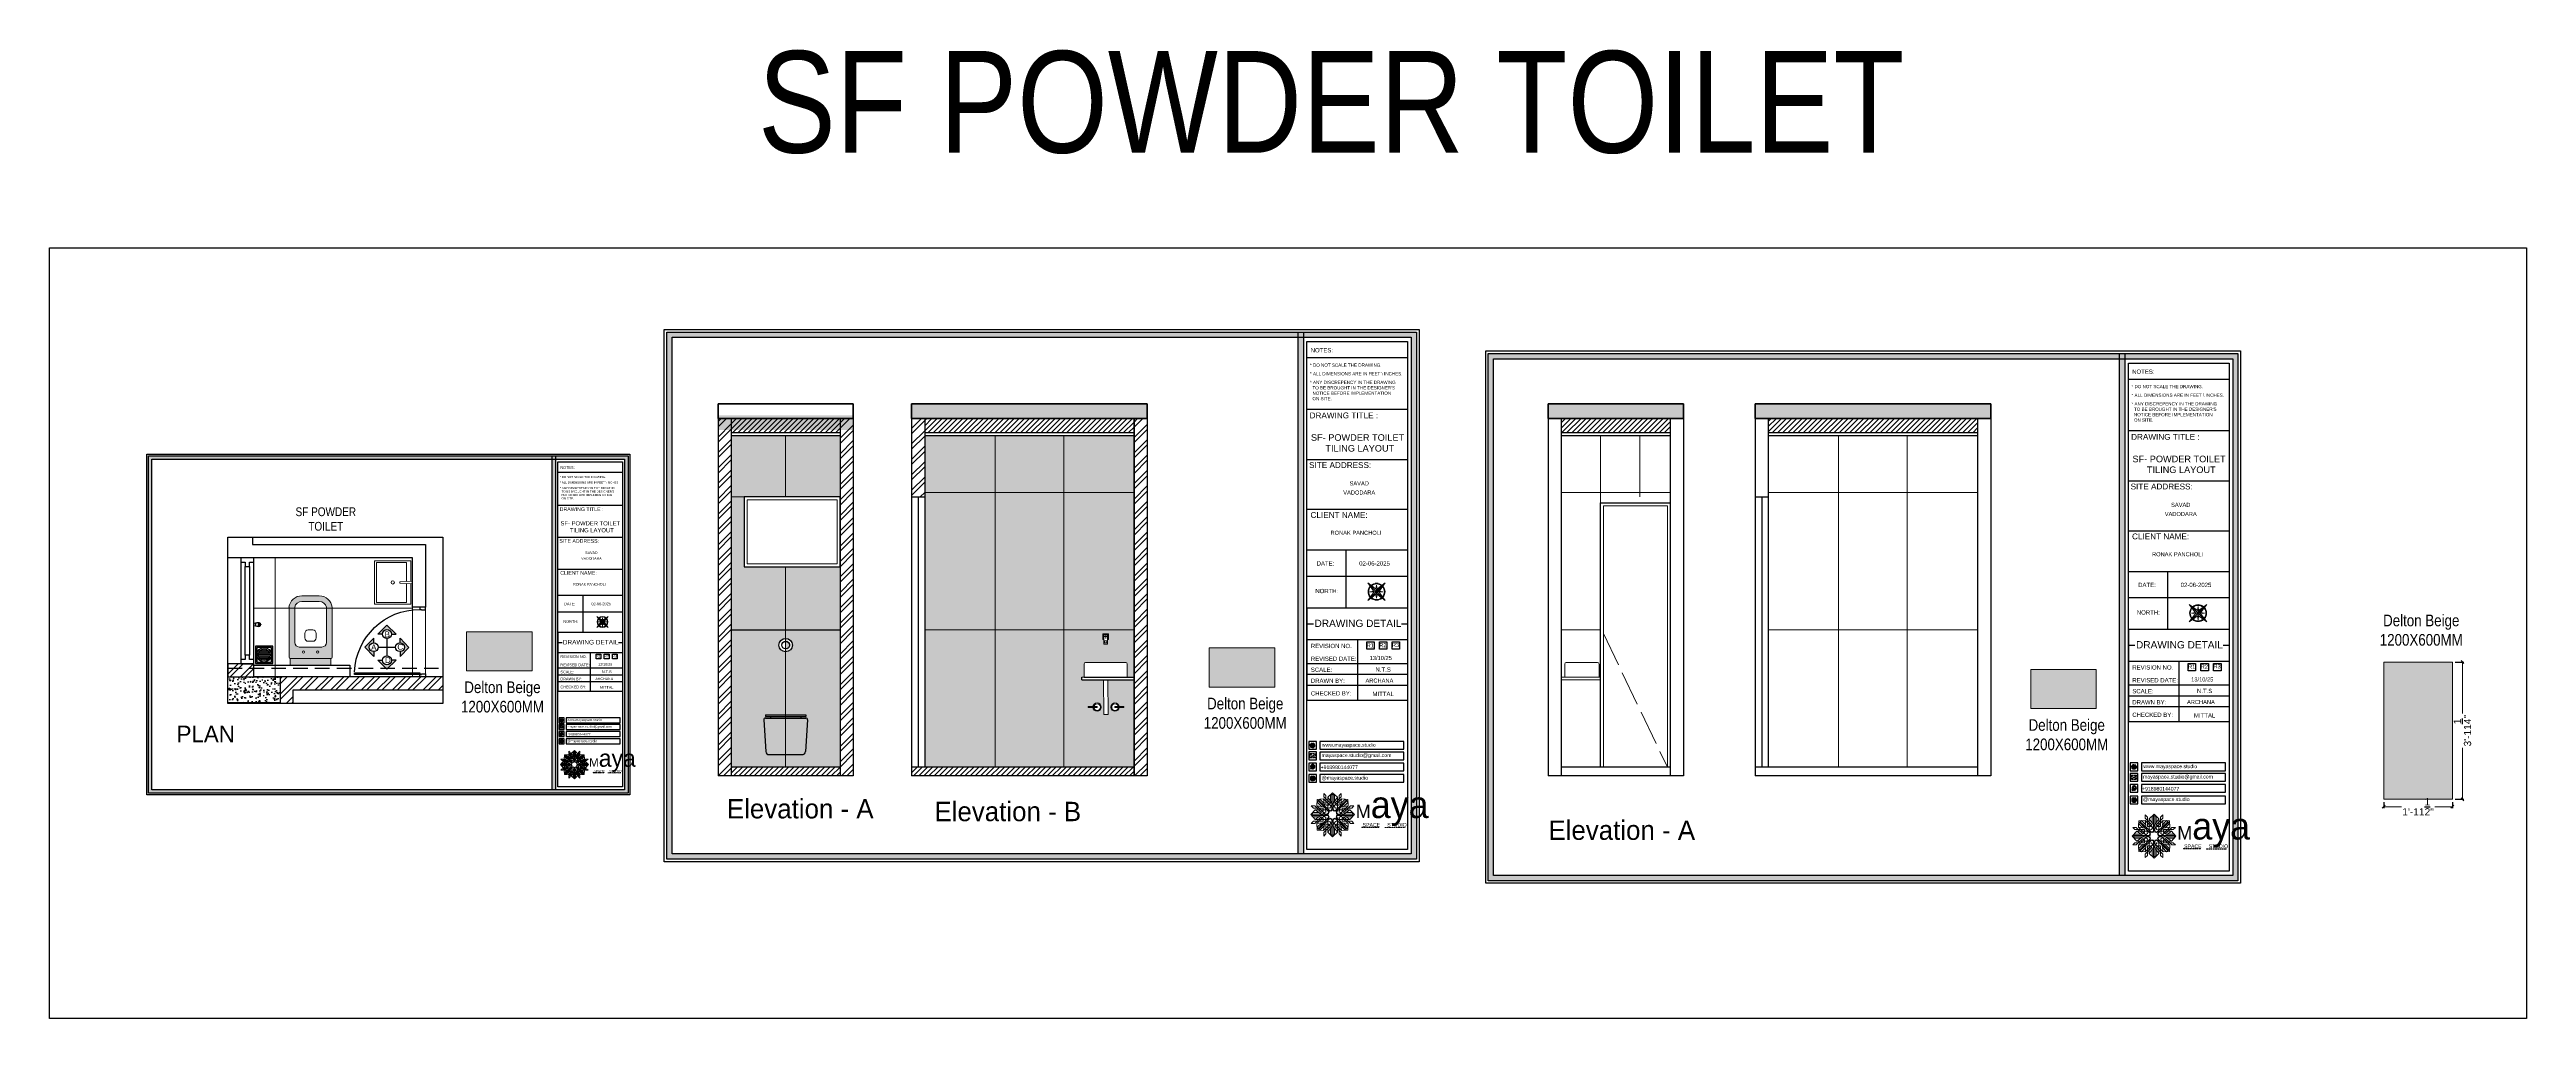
# Model space of a CAD drawing. Header units: millimetres. Extents: x 56222 to 3066687, y -650199 to -121287.
# Drawn here: x 148893 to 149745, y -184754 to -184421 of the extents above; entities that cross this region are included whole.
import ezdxf
from ezdxf.enums import TextEntityAlignment as Align

# ---------------------------------------------------------------- set-up
doc = ezdxf.new("R2010")
doc.units = ezdxf.units.MM
doc.header["$MEASUREMENT"] = 0
doc.header["$PDMODE"] = 35
for name, pattern in [('ACAD_ISO02W100', [15, 12, -3]), ('ACAD_ISO04W100', [30, 24, -3, 0, -3]), ('DASHEDX2', [1.5, 1, -0.5]), ('HIDDEN', [0.375, 0.25, -0.125])]:
    doc.linetypes.add(name, pattern=pattern)
doc.layers.get('Defpoints').update_dxf_attribs({"color": 220})
for name, color, linetype in [('AR DOOR', 40, 'Continuous'), ('AR ELE-5', 134, 'Continuous'), ('SANIT', 232, 'Continuous'), ('str coll', 6, 'Continuous'), ('WC-DET', 8, 'Continuous')]:
    doc.layers.add(name, color=color, linetype=linetype)
for name, color, linetype, lineweight in [('BEAM', 160, 'HIDDEN', 25), ('COLUMN', 1, 'Continuous', 30), ('dim05', 1, 'Continuous', 13), ('Dimension', 10, 'DASHEDX2', 20), ('DIMENSIONS', 164, 'Continuous', 9), ('ELEC.', 5, 'Continuous', 20), ('ELEVATION', 250, 'Continuous', 9), ('FIRST FLOOR ( TEXT )', 7, 'Continuous', 9), ('Flooring', 253, 'Continuous', 30), ('FURNITURE', 32, 'Continuous', 9), ('INT-MISCELLENOUS', 250, 'Continuous', 0), ('NAME PLATE', 7, 'Continuous', 25), ('sec. mark', 5, 'Continuous', 25), ('SECOND FLOOR', 7, 'Continuous', 9), ('SECOND FLOOR ( PLine )', 7, 'Continuous', 30), ('SECOND FLOOR ( TEXT )', 7, 'Continuous', 9), ('Text', 7, 'Continuous', 15), ('title block', 7, 'Continuous', 9), ('UTILITY', 48, 'Continuous', 9), ('wall', 7, 'Continuous', 30), ('XX~SLAB ( BEAM )~ ( DIM )', 7, 'Continuous', 9)]:
    doc.layers.add(name, color=color, linetype=linetype, lineweight=lineweight)
doc.layers.add('hatch', color=253, linetype='Continuous', lineweight=0, transparency=0.4)
doc.layers.add('XX~SLAB ( PLINE )', color=251, linetype='Continuous', plot=False)
doc.styles.add('Arial', font='arial.ttf')
doc.styles.add("Cn_BT_0'-0", font='swissc.ttf')
doc.styles.add('DATE', font='swissc.ttf', dxfattribs={"height": 6.75})
doc.styles.add('KATHA', font='swissc.ttf')
doc.styles.get("Standard").update_dxf_attribs({"font": 'arial.ttf', "height": 6})
doc.dimstyles.new('ISO-25', dxfattribs={"dimtxt": 2.5, "dimasz": 1, "dimexe": 0.5, "dimexo": 1, "dimtad": 0, "dimdec": 1, "dimlunit": 4, "dimtxsty": 'Standard', "dimblk": 'OBLIQUE', "dimcen": 2.5, "dimclrd": 1, "dimclre": 1, "dimclrt": 5, "dimadec": 0, "dimazin": 0, "dimtfac": 1, "dimtdec": 1, "dimtmove": 0, "dimatfit": 3, "dimfxl": 1, "dimlwd": -1, "dimarcsym": 0})
pattern_1 = [(50, (-6126.99475, -3315.27993), (0.7172601826, -0.062752135), [0.075, -0.825]), (355, (-6126.99475, -3315.2799), (-0.1387513336, 0.7521921337), [0.06, -0.66]), (100.45144446, (-6126.935, -3315.28516), (0.5785088467, 0.689439991), [0.063740192, -0.701142112]), (46.1842, (-6126.99475, -3315.0799), (1.0672413307, -0.1655192808), [0.1125, -1.2375]), (96.6356355, (-6126.9058, -3315.0937), (0.9346619457, 0.974118601), [0.095610342, -1.05171376]), (351.184164, (-6126.9947, -3315.0799), (0.934661945, 0.9741186003), [0.09, -0.990000001]), (21, (-6126.89475, -3315.12993), (0.5969070521, -0.4026188907), [0.075, -0.825]), (326, (-6126.89475, -3315.1299), (0.243315332, 0.725150045), [0.06, -0.66]), (71.45144474, (-6126.845, -3315.1635), (0.8402223767, 0.3225311528), [0.06374019, -0.701142112]), (37.5, (-6126.99475, -3315.27993), (0.01215985532, 0.33289385383), [0, -0.652, 0, -0.67, 0, -0.6625]), (7.5, (-6126.99475, -3315.27993), (0.26306953744, 0.3944117119), [0, -0.382, 0, -0.637, 0, -0.2525]), (327.5, (-6127.21775, -3315.27993), (0.53382243617, -0.02255487173), [0, -0.25, 0, -0.78, 0, -1.035]), (317.5, (-6127.31775, -3315.27993), (0.5831861693, 0.1001049823), [0, -0.325, 0, -0.518, 0, -0.735])]
pattern_2 = [(45, (-6126.9947, -3315.28), (-2.65165043, 2.65165043), []), (45, (-6125.227, -3315.28), (-2.65165043, 2.65165043), [])]
pattern_3 = [(45, (-6126.9947, -3315.2799), (-0.8838834765, 0.8838834765), [])]

# ---------------------------------------------------------------- blocks, each defined once
blk = doc.blocks.new('_Oblique')
at = {"layer": 'wall', "color": 0, "lineweight": -2}
blk.add_line((-0.5, -0.5), (0.5, 0.5), dxfattribs=at)
blk = doc.blocks.new('*D779')
at = {"layer": 'Defpoints', "color": 0, "lineweight": 25, "transparency": 16777216}
for p in [(149695.94, -184679.02), (149719.56, -184679.02), (149719.56, -184681.58)]:
    blk.add_point(p, dxfattribs=at)
at = {"layer": 'dim05', "color": 1, "linetype": 'Continuous', "lineweight": -2, "transparency": 16777216}
for p, q in [((149695.94, -184680.02), (149695.94, -184682.08)), ((149719.56, -184680.02), (149719.56, -184682.08))]:
    blk.add_line(p, q, dxfattribs=at)
at = {"layer": 'dim05', "color": 1, "linetype": 'Continuous', "transparency": 16777216}
for p, q in [((149695.94, -184681.58), (149702.04, -184681.58)), ((149719.56, -184681.58), (149713.47, -184681.58))]:
    blk.add_line(p, q, dxfattribs=at)
at = {"layer": 'dim05', "color": 1, "transparency": 16777216, "rotation": 180}
blk.add_blockref('_Oblique', (149695.94, -184681.58), dxfattribs=at)
at = {"layer": 'dim05', "color": 1, "transparency": 16777216}
blk.add_blockref('_Oblique', (149719.56, -184681.58), dxfattribs=at)
at = {"layer": 'dim05', "color": 5, "lineweight": 25, "transparency": 16777216, "insert": (149707.75, -184681.58), "char_height": 2.5, "attachment_point": 5, "style": 'Arial'}
blk.add_mtext('1\'-11{\\H1x;\\S1/2;}"', dxfattribs=at)
blk = doc.blocks.new('*D780')
at = {"layer": 'Defpoints', "color": 0, "lineweight": 25, "transparency": 16777216}
for p in [(149719.56, -184631.77), (149723.02, -184631.77), (149719.56, -184679.02)]:
    blk.add_point(p, dxfattribs=at)
at = {"layer": 'dim05', "color": 1, "linetype": 'Continuous', "lineweight": -2, "transparency": 16777216}
for p, q in [((149720.56, -184631.77), (149723.52, -184631.77)), ((149720.56, -184679.02), (149723.52, -184679.02))]:
    blk.add_line(p, q, dxfattribs=at)
at = {"layer": 'dim05', "color": 1, "linetype": 'Continuous', "transparency": 16777216}
for p, q in [((149723.02, -184631.77), (149723.02, -184649.53)), ((149723.02, -184679.02), (149723.02, -184661.26))]:
    blk.add_line(p, q, dxfattribs=at)
at = {"layer": 'dim05', "color": 1, "transparency": 16777216}
for p, rotation in [((149723.02, -184631.77), 90), ((149723.02, -184679.02), 270)]:
    blk.add_blockref('_Oblique', p, dxfattribs=dict(at, rotation=rotation))
at = {"layer": 'dim05', "color": 5, "lineweight": 25, "transparency": 16777216, "insert": (149723.02, -184655.4), "char_height": 2.5, "attachment_point": 5, "rotation": 90, "style": 'Arial'}
blk.add_mtext('3\'-11{\\H1x;\\S1/4;}"', dxfattribs=at)
blk = doc.blocks.new('FSFSF')
at = {"color": 42, "lineweight": 5, "true_color": 0xe0ac11}
for p, q in [((28591.6, 127.4), (28587.2, 122.7)), ((28591.6, 117.9), (28587.2, 122.7)), ((28587.7, 131.2), (28591.1, 131.2)), ((28589.8, 129.1), (28587.7, 131.2)), ((28589, 123.3), (28588.4, 122.7)), ((28589, 122), (28588.4, 122.7)), ((28589, 123.3), (28589, 124.7)), ((28589, 124.7), (28595.4, 124.7)), ((28589, 123.3), (28604.7, 123.3)), ((28589, 122), (28604.7, 122)), ((28589, 122), (28589, 120.7)), ((28589.8, 129.1), (28599.3, 129.1)), ((28597.5, 124.8), (28591.1, 131.2)), ((28604.7, 127.4), (28591.6, 127.4)), ((28591.6, 127.4), (28598.2, 122.7)), ((28591.6, 117.9), (28598.2, 122.7)), ((28593.2, 131.5), (28593.5, 137.7)), ((28593.2, 131.5), (28601.7, 122.7)), ((28601.2, 130.2), (28593.2, 131.5)), ((28593.2, 113.9), (28601.7, 122.7)), ((28593.4, 135), (28594.6, 136.1)), ((28593.4, 135), (28597.6, 130.8)), ((28599.8, 138.1), (28593.5, 137.7)), ((28595.1, 136.7), (28594.5, 136.7)), ((28594.6, 136.1), (28594.6, 136.7)), ((28605.2, 125), (28594.6, 136.1)), ((28596.2, 137.9), (28595.1, 136.7)), ((28606.3, 126.1), (28595.1, 136.7)), ((28596.2, 137.9), (28600.5, 133.6)), ((28597.5, 124.8), (28599.3, 126.5)), ((28602.1, 125.4), (28598.2, 122.7)), ((28602.1, 119.9), (28598.2, 122.7)), ((28599.3, 126.5), (28599.3, 129.1)), ((28599.8, 138.1), (28608.6, 129.6)), ((28601, 130), (28599.8, 138.1)), ((28600, 143.5), (28600, 140.2)), ((28602.1, 141.4), (28600, 143.5)), ((28606.5, 133.8), (28600, 140.2)), ((28605.9, 129.2), (28601, 130)), ((28602.1, 125.4), (28601.2, 130.2)), ((28602.3, 123.3), (28601.7, 122.7)), ((28602.3, 122), (28601.7, 122.7)), ((28602.1, 141.4), (28602.1, 132)), ((28604.7, 132), (28602.1, 132)), ((28602.3, 123.3), (28603, 122.7)), ((28602.3, 122), (28603, 122.7)), ((28605.2, 125), (28603, 122.7)), ((28605.2, 120.4), (28603, 122.7)), ((28603.7, 126.5), (28603.7, 127.4)), ((28604.7, 126.5), (28603.7, 126.5)), ((28603.9, 139.7), (28608.6, 144.1)), ((28603.9, 126.6), (28603.9, 139.7)), ((28603.9, 139.7), (28608.6, 133)), ((28604.7, 127.6), (28603.9, 127.6)), ((28607.9, 126.6), (28603.9, 126.6)), ((28606.5, 133.8), (28604.7, 132)), ((28604.7, 126.6), (28604.7, 127.6)), ((28604.7, 123.3), (28604.7, 127.4)), ((28604.7, 122), (28604.7, 117.9)), ((28605.9, 129.2), (28608.6, 133)), ((28606.3, 126.1), (28608.6, 128.3)), ((28607.9, 142.2), (28606.6, 142.2)), ((28606.6, 142.2), (28606.6, 135.8)), ((28607.9, 142.2), (28608.6, 142.8)), ((28607.9, 142.2), (28607.9, 126.6)), ((28607.9, 128.9), (28608.6, 129.6)), ((28607.9, 128.9), (28608.6, 128.3)), ((28613.3, 139.7), (28608.6, 144.1)), ((28609.3, 142.2), (28608.6, 142.8)), ((28613.3, 139.7), (28608.6, 133)), ((28617.4, 138.1), (28608.6, 129.6)), ((28611.3, 129.2), (28608.6, 133)), ((28609.3, 128.9), (28608.6, 129.6)), ((28609.3, 128.9), (28608.6, 128.3)), ((28610.9, 126.1), (28608.6, 128.3)), ((28609.3, 142.2), (28609.3, 126.6)), ((28609.3, 142.2), (28610.6, 142.2)), ((28609.3, 126.6), (28613.3, 126.6)), ((28610.6, 142.2), (28610.6, 135.8)), ((28610.7, 133.8), (28617.1, 140.2)), ((28610.7, 133.8), (28612.4, 132)), ((28610.9, 126.1), (28622, 136.7)), ((28611.3, 129.2), (28616.1, 130)), ((28612, 125), (28622.6, 136.1)), ((28612, 125), (28614.2, 122.7)), ((28612, 120.4), (28614.2, 122.7)), ((28612.4, 132), (28615, 132)), ((28612.5, 126.6), (28612.5, 127.6)), ((28612.5, 127.6), (28613.3, 127.6)), ((28612.5, 123.3), (28612.5, 127.4)), ((28612.5, 127.4), (28625.6, 127.4)), ((28612.5, 126.5), (28613.5, 126.5)), ((28628.2, 123.3), (28612.5, 123.3)), ((28612.5, 122), (28612.5, 117.9)), ((28628.2, 122), (28612.5, 122)), ((28613.3, 126.6), (28613.3, 139.7)), ((28613.5, 126.5), (28613.5, 127.4)), ((28614.9, 123.3), (28614.2, 122.7)), ((28614.9, 122), (28614.2, 122.7)), ((28614.9, 123.3), (28615.5, 122.7)), ((28614.9, 122), (28615.5, 122.7)), ((28615, 141.4), (28617.1, 143.5)), ((28615, 141.4), (28615, 132)), ((28615.1, 125.4), (28615.9, 130.2)), ((28615.1, 125.4), (28619, 122.7)), ((28615.1, 119.9), (28619, 122.7)), ((28624, 131.5), (28615.5, 122.7)), ((28624, 113.9), (28615.5, 122.7)), ((28615.9, 130.2), (28624, 131.5)), ((28616.1, 130), (28617.4, 138.1)), ((28620.9, 137.9), (28616.7, 133.6)), ((28617.1, 143.5), (28617.1, 140.2)), ((28617.4, 138.1), (28623.6, 137.7)), ((28627.3, 129.1), (28617.9, 129.1)), ((28617.9, 126.5), (28617.9, 129.1)), ((28619.7, 124.8), (28617.9, 126.5)), ((28625.6, 127.4), (28619, 122.7)), ((28625.6, 117.9), (28619, 122.7)), ((28623.8, 135), (28619.6, 130.8)), ((28619.7, 124.8), (28626.1, 131.2)), ((28620.9, 137.9), (28622, 136.7)), ((28628.2, 124.7), (28621.8, 124.7)), ((28622, 136.7), (28622.6, 136.7)), ((28622.6, 136.1), (28622.6, 136.7)), ((28623.8, 135), (28622.6, 136.1)), ((28624, 131.5), (28623.6, 137.7)), ((28625.6, 127.4), (28630, 122.7)), ((28625.6, 117.9), (28630, 122.7)), ((28629.5, 131.2), (28626.1, 131.2)), ((28627.3, 129.1), (28629.5, 131.2)), ((28628.2, 123.3), (28628.2, 124.7)), ((28628.2, 123.3), (28628.8, 122.7)), ((28628.2, 122), (28628.8, 122.7)), ((28628.2, 122), (28628.2, 120.7)), ((28589.8, 116.2), (28587.7, 114.1)), ((28587.7, 114.1), (28591.1, 114.1)), ((28589, 120.7), (28595.4, 120.7)), ((28589.8, 116.2), (28599.3, 116.2)), ((28597.5, 120.5), (28591.1, 114.1)), ((28604.7, 117.9), (28591.6, 117.9)), ((28601.2, 115.1), (28593.2, 113.9)), ((28593.2, 113.9), (28593.5, 107.6)), ((28593.4, 110.3), (28597.6, 114.5)), ((28593.4, 110.3), (28594.6, 109.2)), ((28599.8, 107.2), (28593.5, 107.5)), ((28595.1, 108.5), (28594.5, 108.5)), ((28605.2, 120.4), (28594.6, 109.2)), ((28594.6, 109.2), (28594.6, 108.6)), ((28606.3, 119.1), (28595.1, 108.5)), ((28596.2, 107.4), (28595.1, 108.5)), ((28596.2, 107.4), (28600.5, 111.6)), ((28597.5, 120.5), (28599.3, 118.8)), ((28599.3, 118.8), (28599.3, 116.2)), ((28599.8, 107.2), (28608.6, 115.7)), ((28601, 115.2), (28599.8, 107.2)), ((28606.5, 111.5), (28600, 105.1)), ((28600, 101.7), (28600, 105.1)), ((28602.1, 103.8), (28600, 101.7)), ((28605.9, 116), (28601, 115.2)), ((28602.1, 119.9), (28601.2, 115.1)), ((28602.1, 103.8), (28602.1, 113.3)), ((28604.7, 113.3), (28602.1, 113.3)), ((28604.7, 118.8), (28603.7, 118.8)), ((28603.7, 118.8), (28603.7, 117.9)), ((28607.9, 118.6), (28603.9, 118.6)), ((28603.9, 118.6), (28603.9, 105.5)), ((28604.7, 117.7), (28603.9, 117.7)), ((28603.9, 105.5), (28608.6, 112.2)), ((28603.9, 105.5), (28608.6, 101.1)), ((28604.7, 118.6), (28604.7, 117.7)), ((28606.5, 111.5), (28604.7, 113.3)), ((28605.9, 116), (28608.6, 112.2)), ((28606.3, 119.1), (28608.6, 117)), ((28606.6, 103), (28606.6, 109.4)), ((28607.9, 103), (28606.6, 103)), ((28607.9, 103), (28607.9, 118.6)), ((28607.9, 116.3), (28608.6, 117)), ((28607.9, 116.3), (28608.6, 115.7)), ((28607.9, 103), (28608.6, 102.4)), ((28610.9, 119.1), (28608.6, 117)), ((28609.3, 116.3), (28608.6, 117)), ((28609.3, 116.3), (28608.6, 115.7)), ((28611.3, 116), (28608.6, 112.2)), ((28617.4, 107.2), (28608.6, 115.7)), ((28613.3, 105.5), (28608.6, 112.2)), ((28613.3, 105.5), (28608.6, 101.1)), ((28609.3, 103), (28608.6, 102.4)), ((28609.3, 118.6), (28613.3, 118.6)), ((28609.3, 103), (28609.3, 118.6)), ((28609.3, 103), (28610.6, 103)), ((28610.6, 103), (28610.6, 109.4)), ((28610.7, 111.5), (28612.4, 113.3)), ((28610.7, 111.5), (28617.1, 105.1)), ((28610.9, 119.1), (28622, 108.5)), ((28611.3, 116), (28616.1, 115.2)), ((28612, 120.4), (28622.6, 109.2)), ((28612.4, 113.3), (28615, 113.3)), ((28612.5, 118.8), (28613.5, 118.8)), ((28612.5, 118.6), (28612.5, 117.7)), ((28612.5, 117.9), (28625.6, 117.9)), ((28612.5, 117.7), (28613.3, 117.7)), ((28613.3, 118.6), (28613.3, 105.5)), ((28613.5, 118.8), (28613.5, 117.9)), ((28615, 103.8), (28615, 113.3)), ((28615, 103.8), (28617.1, 101.7)), ((28615.1, 119.9), (28615.9, 115.1)), ((28615.9, 115.1), (28624, 113.9)), ((28616.1, 115.2), (28617.4, 107.2)), ((28620.9, 107.4), (28616.7, 111.6)), ((28617.1, 101.7), (28617.1, 105.1)), ((28617.4, 107.2), (28623.6, 107.5)), ((28619.7, 120.5), (28617.9, 118.8)), ((28617.9, 118.8), (28617.9, 116.2)), ((28627.3, 116.2), (28617.9, 116.2)), ((28623.8, 110.3), (28619.6, 114.5)), ((28619.7, 120.5), (28626.1, 114.1)), ((28620.9, 107.4), (28622, 108.5)), ((28628.2, 120.7), (28621.8, 120.7)), ((28622, 108.5), (28622.6, 108.5)), ((28623.8, 110.3), (28622.6, 109.2)), ((28622.6, 109.2), (28622.6, 108.6)), ((28624, 113.9), (28623.6, 107.6)), ((28629.5, 114.1), (28626.1, 114.1)), ((28627.3, 116.2), (28629.5, 114.1))]:
    blk.add_line(p, q, dxfattribs=at)
blk = doc.blocks.new('hgwg')
at = {"layer": 'Dimension', "true_color": 0xd39e00}
h = blk.add_hatch(color=42, dxfattribs=at)
h.dxf.hatch_style = 1
h.paths.add_polyline_path([(27505.7, 45.1), (27494.3, 45.1), (27494.3, 44.9), (27505.7, 44.9)])
h = blk.add_hatch(color=42, dxfattribs=at)
h.dxf.hatch_style = 1
h.paths.add_polyline_path([(27523.3, 44.9), (27509.7, 44.9), (27509.7, 44.8), (27523.3, 44.8)])
at = {"layer": 'Dimension', "color": 42, "true_color": 0xd39e00}
for p, q in [((27494.3, 45.1), (27505.7, 45.1)), ((27494.3, 44.9), (27494.3, 45.1)), ((27494.3, 44.9), (27505.7, 44.9)), ((27505.7, 45.1), (27505.7, 44.9)), ((27509.7, 44.9), (27523.3, 44.9)), ((27509.7, 44.9), (27509.7, 44.8)), ((27509.7, 44.8), (27523.3, 44.8)), ((27523.3, 44.8), (27523.3, 44.9))]:
    blk.add_line(p, q, dxfattribs=at)
at = {"layer": 'Dimension', "color": 42, "true_color": 0xd39e00, "attachment_point": 1}
for s, width, insert, char_height in [('{\\fCinzel|b0|i0|c0|p2;\\H1.5x;M\\fAmsterdam One|b0|i0|c0|p2;\\H2x;aya}', 85.328, (27490.2, 69.2), 6), ('{\\fCinzel|b0|i0|c0|p2;SPACE     STUDIO}', 66.129, (27494.8, 47.9), 2.5)]:
    blk.add_mtext_dynamic_manual_height_columns(s, width=width, gutter_width=30, heights=[0], dxfattribs=dict(at, insert=insert, char_height=char_height))
blk = doc.blocks.new('QEGW4TG')
at = {"layer": 'Dimension', "true_color": 0x000000}
h = blk.add_hatch(color=18, dxfattribs=at)
h.dxf.hatch_style = 1
h.paths.add_polyline_path([(2.7, 1.9, 0.170513), (2.9, 2, 0.190337), (3.1, 2.2, 0.316231), (3.1, 2.3), (2.8, 2.4, 0.273721), (2.7, 2.3, 0.040749), (2.6, 2.3, -0.441282), (2.5, 2.2, -0.11828), (2.1, 2.6, -0.441282), (2.1, 2.7, 0.040749), (2.1, 2.8, 0.290083), (2.1, 2.9), (2, 3.2, 0.316231), (1.9, 3.2, 0.190337), (1.7, 3, 0.170513), (1.7, 2.7, 0.252784)], flags=0)
h.paths.add_polyline_path([(1.2, 2), (1, 1.3, 0.550912), (1.1, 1.2), (1.8, 1.4, 6.344125)])
h.paths.add_polyline_path([(1.8, 1.7), (1.4, 1.6), (1.5, 2, -9.071339)], flags=16)
h.paths.add_polyline_path([(3.1, 2.2, -0.17811), (2.9, 2, -0.170513), (2.7, 1.9, -0.252784), (1.7, 2.7, -0.170513), (1.7, 3, -0.17811), (1.9, 3.2, -0.370089), (2, 3.2), (2.1, 2.9, -0.307185), (2.1, 2.8, -0.041087), (2.1, 2.7, 0.321676), (2.1, 2.7, 0.126524), (2.6, 2.2, 0.312216), (2.6, 2.3, -0.041087), (2.7, 2.3, -0.290673), (2.8, 2.4), (3.1, 2.3, -0.370089)], flags=0)
h = blk.add_hatch(color=18, dxfattribs=at)
h.dxf.hatch_style = 1
h.paths.add_polyline_path([(2.8, 2.4, 0.273721), (2.7, 2.3, 0.040749), (2.6, 2.3, -0.441282), (2.5, 2.2, -0.11828), (2.1, 2.6, -0.441282), (2.1, 2.7, 0.040749), (2.1, 2.8, 0.290083), (2.1, 2.9), (2, 3.2, 0.316231), (1.9, 3.2, 0.190337), (1.7, 3, 0.170513), (1.7, 2.7, 0.252784), (2.7, 1.9, 0.170513), (2.9, 2, 0.190337), (3.1, 2.2, 0.316231), (3.1, 2.3)])
for p, q in [((1.2, 2), (1, 1.3)), ((1.1, 1.2), (1.8, 1.4)), ((1.5, 2), (1.4, 1.6)), ((1.4, 1.6), (1.8, 1.7)), ((2, 3.2), (2.1, 2.9)), ((3.1, 2.3), (2.8, 2.4))]:
    blk.add_line(p, q)
blk.add_lwpolyline([(0, 0), (4.7, 0), (4.7, 4.7), (0, 4.7)], close=True)
for centre, radius, start, end in [((1.1, 1.3), 0.0598, 164.8483, 282.1458), ((2.4, 2.6), 1.34, 241.4727, 205.6422), ((2.4, 2.6), 1.04, 235.9962, 210.8333), ((2.1, 2.9), 0.364, 118.9685, 159.3648), ((2.1, 2.9), 0.39, 159.7007, 198.4072), ((3, 3.2), 1.33, 201.4218, 258.1669), ((1.9, 3.1), 0.0896, 41.8985, 123.1344), ((2.1, 2.7), 0.066, 135.9932, 224.8892), ((2, 2.9), 0.104, 320.3924, 28.6971), ((1.7, 3.2), 0.586, 312.4617, 321.8728), ((3.1, 3.4), 1.31, 216.5455, 243.5279), ((2.6, 2.3), 0.066, 234.2482, 323.1441), ((3.1, 1.9), 0.586, 137.2645, 146.6756), ((2.8, 2.3), 0.104, 70.4402, 138.745), ((2.8, 2.3), 0.39, 260.7301, 299.4366), ((2.8, 2.3), 0.364, 299.7725, 340.1688), ((3, 2.2), 0.0896, 336.0029, 57.2388)]:
    blk.add_arc(centre, radius, start, end)
blk = doc.blocks.new('ASGERG')
at = {"layer": 'Dimension', "true_color": 0x000000}
h = blk.add_hatch(color=18, dxfattribs=at)
h.dxf.hatch_style = 1
h.paths.add_polyline_path([(1, 1.7, 0.353872), (1.7, 1), (3, 1, 0.353872), (3.7, 1.7), (3.7, 3, 0.353872), (3, 3.7), (1.7, 3.7, 0.353872), (1, 3)])
h.paths.add_polyline_path([(1.3, 3, -0.353872), (1.7, 3.4), (2.9, 3.4, -0.353872), (3.4, 3), (3.4, 1.7, -0.353872), (2.9, 1.3), (1.7, 1.3, -0.353872), (1.3, 1.7)], flags=16)
h.paths.add_polyline_path([(3, 2.3, -1), (1.6, 2.3, -1)], flags=0)
h.paths.add_polyline_path([(2.7, 2.3, -1), (1.9, 2.3, -1)], flags=0)
h.paths.add_polyline_path([(2.9, 3, -1), (3.2, 3, -1)], flags=0)
h.paths.add_polyline_path([(1.6, 2.3, 1), (3, 2.3, 1)], flags=0)
h = blk.add_hatch(color=18, dxfattribs=at)
h.dxf.hatch_style = 1
h.paths.add_polyline_path([(1.6, 2.3, 1), (3, 2.3, 1)])
h.paths.add_polyline_path([(2.7, 2.3, -1), (1.9, 2.3, -1)], flags=16)
h = blk.add_hatch(color=18, dxfattribs=at)
h.dxf.hatch_style = 1
h.paths.add_polyline_path([(3.2, 3, 1), (2.9, 3, 1)])
for p, q in [((1, 3), (1, 1.7)), ((1.3, 3), (1.3, 1.7)), ((1.7, 3.7), (3, 3.7)), ((2.9, 3.4), (1.7, 3.4)), ((2.9, 1.3), (1.7, 1.3)), ((1.7, 1), (3, 1)), ((3.4, 3), (3.4, 1.7)), ((3.7, 3), (3.7, 1.7))]:
    blk.add_line(p, q)
blk.add_lwpolyline([(0, 0), (4.7, 0), (4.7, 4.7), (0, 4.7)], close=True)
for centre, radius in [((2.3, 2.3), 0.694), ((2.3, 2.3), 0.414), ((3, 3), 0.168)]:
    blk.add_circle(centre, radius)
for centre, radius, start, end in [((1.8, 2.9), 0.778, 94.8631, 172.8127), ((1.8, 1.8), 0.778, 187.1873, 265.1369), ((1.8, 2.9), 0.491, 94.8631, 172.8127), ((1.8, 1.8), 0.491, 187.1873, 265.1369), ((2.9, 2.9), 0.491, 7.1873, 85.1369), ((2.9, 1.8), 0.491, 274.8631, 352.8127), ((2.9, 2.9), 0.778, 7.1873, 85.1369), ((2.9, 1.8), 0.778, 274.8631, 352.8127)]:
    blk.add_arc(centre, radius, start, end)
blk = doc.blocks.new('ETYETE')
at = {"layer": 'Dimension', "true_color": 0x000000}
h = blk.add_hatch(color=18, dxfattribs=at)
h.dxf.hatch_style = 1
h.paths.add_polyline_path([(3.8, 1.1, 0.414214), (4.1, 1.5), (4.1, 3.3, 0.414214), (3.8, 3.7), (0.9, 3.7, 0.414214), (0.6, 3.3), (0.6, 1.5, 0.414214), (0.9, 1.1)])
h.paths.add_polyline_path([(2.6, 2.2), (3.9, 1.3, -0.198912), (3.8, 1.3), (0.9, 1.3, -0.198912), (0.8, 1.3), (2.1, 2.2), (2.3, 2)], flags=16)
h.paths.add_polyline_path([(2.3, 2.2), (0.9, 3.5, -0.028783), (0.9, 3.5), (3.8, 3.5, -0.028783), (3.8, 3.5)], flags=16)
h.paths.add_polyline_path([(2.7, 2.3), (3.9, 3.5, -0.202482), (4, 3.3), (4, 1.5, -0.043076), (4, 1.5)], flags=16)
h.paths.add_polyline_path([(2, 2.3), (0.7, 1.5, -0.043076), (0.7, 1.5), (0.7, 3.3, -0.202482), (0.8, 3.5)], flags=16)
blk.add_lwpolyline([(0, 0), (4.7, 0), (4.7, 4.7), (0, 4.7)], close=True)
at = {"layer": 'Dimension', "color": 18, "true_color": 0x000000}
for p, q in [((0.6, 3.3), (0.6, 1.5)), ((0.7, 3.3), (0.7, 1.5)), ((0.7, 1.5), (2, 2.3)), ((0.8, 3.5), (2, 2.3)), ((0.8, 1.3), (2.1, 2.2)), ((0.9, 3.7), (3.8, 3.7)), ((0.9, 3.5), (3.8, 3.5)), ((0.9, 3.5), (2.3, 2.2)), ((0.9, 1.3), (3.8, 1.3)), ((0.9, 1.1), (3.8, 1.1)), ((2.1, 2.2), (2.3, 2)), ((2.3, 2.2), (3.8, 3.5)), ((2.3, 2), (2.6, 2.2)), ((3.9, 1.3), (2.6, 2.2)), ((2.7, 2.3), (3.9, 3.5)), ((4, 1.5), (2.7, 2.3)), ((4, 3.3), (4, 1.5)), ((4.1, 3.3), (4.1, 1.5))]:
    blk.add_line(p, q, dxfattribs=at)
for centre, radius, start, end in [((0.9, 3.3), 0.358, 90, 180), ((0.9, 1.5), 0.358, 180, 270), ((0.9, 3.3), 0.224, 134.2136, 180), ((0.9, 1.5), 0.224, 180, 189.8662), ((0.9, 1.5), 0.224, 225, 270), ((0.9, 3.3), 0.224, 90, 96.5948), ((3.8, 3.3), 0.358, 0, 90), ((3.8, 3.3), 0.224, 83.4052, 90), ((3.8, 1.5), 0.358, 270, 0), ((3.8, 1.5), 0.224, 270, 315), ((3.8, 3.3), 0.224, 0, 45.7864), ((3.8, 1.5), 0.224, 350.1338, 0)]:
    blk.add_arc(centre, radius, start, end, dxfattribs=at)
blk = doc.blocks.new('DTGWEGEARG')
at = {"layer": 'Dimension', "true_color": 0x000000}
h = blk.add_hatch(color=18, dxfattribs=at)
h.dxf.hatch_style = 1
h.paths.add_polyline_path([(3.8, 2.3, 1), (0.8, 2.3, 1)])
h.paths.add_polyline_path([(2.5, 1, 0.105795), (3, 1.6, -0.055205), (3.3, 1.4, -0.169822)], flags=16)
h.paths.add_polyline_path([(2.4, 1.1), (2.4, 1.7, -0.058279), (2.8, 1.6, -0.103353)], flags=16)
h.paths.add_polyline_path([(2.3, 1.1, -0.101741), (1.9, 1.6, -0.057171), (2.3, 1.7)], flags=16)
h.paths.add_polyline_path([(2.2, 1, -0.169822), (1.4, 1.4, -0.055205), (1.7, 1.6, 0.105795)], flags=16)
h.paths.add_polyline_path([(3, 1.7, 0.081336), (3.1, 2.3), (3.7, 2.3, -0.152069), (3.4, 1.5, 0.05687)], flags=16)
h.paths.add_polyline_path([(2.9, 1.8, 0.061945), (2.4, 1.8), (2.4, 2.3), (3, 2.3, -0.081344)], flags=16)
h.paths.add_polyline_path([(2.3, 1.8, 0.060923), (1.8, 1.8, -0.081344), (1.7, 2.3), (2.3, 2.3)], flags=16)
h.paths.add_polyline_path([(1.7, 1.7, 0.05687), (1.3, 1.5, -0.152069), (1, 2.3), (1.5, 2.3, 0.081336)], flags=16)
h.paths.add_polyline_path([(2.4, 2.4), (2.4, 2.8, 0.061945), (2.9, 2.9, -0.080009), (3, 2.4)], flags=16)
h.paths.add_polyline_path([(3.1, 2.4, 0.080116), (3, 3, 0.05687), (3.4, 3.2, 0.028258), (3.3, 3.3, -0.055205), (3, 3.1, 0.105795), (2.5, 3.7, -0.36029), (3.7, 2.4)], flags=16)
h.paths.add_polyline_path([(2.3, 2.4), (1.7, 2.4, -0.080009), (1.8, 2.9, 0.060923), (2.3, 2.8)], flags=16)
h.paths.add_polyline_path([(1.5, 2.4), (1, 2.4, -0.150466), (1.3, 3.2, 0.05687), (1.7, 3, 0.080116)], flags=16)
h.paths.add_polyline_path([(2.4, 3), (2.4, 3.6, -0.103353), (2.8, 3, -0.058279)], flags=16)
h.paths.add_polyline_path([(2.3, 3, -0.057171), (1.9, 3, -0.101741), (2.3, 3.5)], flags=16)
h.paths.add_polyline_path([(1.7, 3.1, -0.055205), (1.4, 3.3, -0.169822), (2.2, 3.7, 0.105795)], flags=16)
blk.add_lwpolyline([(0, 0), (4.7, 0), (4.7, 4.7), (0, 4.7)], close=True)
at = {"layer": 'Dimension', "color": 18, "true_color": 0x000000}
for p, q in [((1, 2.4), (1.5, 2.4)), ((1, 2.3), (1.5, 2.3)), ((1.7, 2.4), (2.3, 2.4)), ((1.7, 2.3), (2.3, 2.3)), ((2.3, 3.5), (2.3, 3)), ((2.3, 2.8), (2.3, 2.4)), ((2.3, 2.3), (2.3, 1.8)), ((2.3, 1.7), (2.3, 1.1)), ((2.4, 3.6), (2.4, 3)), ((2.4, 2.8), (2.4, 2.4)), ((2.4, 2.4), (3, 2.4)), ((2.4, 2.3), (3, 2.3)), ((2.4, 2.3), (2.4, 1.8)), ((2.4, 1.7), (2.4, 1.1)), ((3.1, 2.4), (3.7, 2.4)), ((3.1, 2.3), (3.7, 2.3))]:
    blk.add_line(p, q, dxfattribs=at)
blk.add_circle((2.3, 2.3), 1.49, dxfattribs=at)
for centre, radius, start, end in [((2.3, 2.3), 1.34, 142.3819, 176.6093), ((2.3, 2.3), 1.34, 183.0315, 217.6181), ((2.3, 4.7), 1.9, 236.1399, 249.1595), ((2.3, -0.1), 1.9, 110.8405, 123.8601), ((2.3, 2.3), 1.34, 97.3549, 135.9073), ((2.3, 4.7), 1.75, 236.7417, 249.3811), ((2.3, -0.1), 1.75, 110.6189, 123.2583), ((2.3, 2.3), 1.34, 224.0927, 262.6451), ((3.3, 2.3), 1.73, 159.0567, 177.3789), ((3.3, 2.3), 1.73, 182.3435, 200.9433), ((3.3, 2.3), 1.73, 129.9301, 154.0867), ((3.3, 2.3), 1.58, 158.8325, 177.1302), ((3.3, 2.3), 1.58, 182.5658, 201.1675), ((3.3, 2.3), 1.73, 205.9133, 230.0699), ((2.3, 4.7), 1.9, 253.6799, 267.6253), ((2.3, -0.1), 1.9, 92.3747, 106.3201), ((3.3, 2.3), 1.58, 130.1073, 153.3446), ((2.3, 4.7), 1.75, 254.3336, 267.422), ((2.3, -0.1), 1.75, 92.578, 105.6664), ((3.3, 2.3), 1.58, 206.6554, 229.8927), ((1.4, 2.3), 1.58, 26.6554, 50.2584), ((2.3, 4.7), 1.75, 272.3248, 285.6664), ((2.3, 4.7), 1.9, 272.1415, 286.3201), ((2.3, -0.1), 1.9, 73.6799, 87.8585), ((2.3, -0.1), 1.75, 74.3336, 87.6752), ((1.4, 2.3), 1.58, 309.7416, 333.3446), ((2.3, 2.3), 1.34, 3.3907, 82.6451), ((1.4, 2.3), 1.73, 25.9133, 50.0699), ((1.4, 2.3), 1.73, 309.9301, 334.0867), ((2.3, 2.3), 1.34, 277.3549, 315.9073), ((1.4, 2.3), 1.58, 2.8698, 21.1675), ((1.4, 2.3), 1.58, 338.8325, 357.4342), ((2.3, 4.7), 1.75, 290.6189, 303.2583), ((2.3, 4.7), 1.9, 290.8405, 303.8601), ((1.4, 2.3), 1.73, 2.6211, 20.9433), ((1.4, 2.3), 1.73, 339.0567, 357.6565), ((2.3, -0.1), 1.9, 56.1399, 69.1595), ((2.3, -0.1), 1.75, 56.7417, 69.3811), ((2.3, 2.3), 1.34, 322.3819, 356.9685)]:
    blk.add_arc(centre, radius, start, end, dxfattribs=at)
blk = doc.blocks.new('4t')
at = {"transparency": 33554607}
h = blk.add_hatch(color=1, dxfattribs=at)
h.dxf.hatch_style = 1
h.paths.add_polyline_path([(45531.3, -35822.3), (45529.2, -35821.8), (45528.1, -35837)])
h = blk.add_hatch(color=1, dxfattribs=at)
h.dxf.hatch_style = 1
h.paths.add_polyline_path([(45533.4, -35822.8), (45531.3, -35822.3), (45528.1, -35837)])
h = blk.add_hatch(color=1, dxfattribs=at)
h.dxf.hatch_style = 1
h.paths.add_polyline_path([(45531.8, -35820.2), (45529.2, -35821.8), (45531.3, -35822.3)])
h = blk.add_hatch(color=1, dxfattribs=at)
h.dxf.hatch_style = 1
h.paths.add_polyline_path([(45531.8, -35820.2), (45531.3, -35822.3), (45533.4, -35822.8)])
at = {"layer": 'title block', "color": 7, "lineweight": 9}
for p, q in [((45535.5, -35803.4), (45530.2, -35817.6)), ((45535.5, -35803.4), (45531.8, -35820.2)), ((45534.4, -35818.5), (45535.5, -35803.4)), ((45530.2, -35817.6), (45515, -35816.5)), ((45515, -35816.5), (45529.2, -35821.8)), ((45515, -35816.5), (45531.8, -35820.2)), ((45528.3, -35821.5), (45524.1, -35825.1)), ((45524.1, -35825.1), (45529.2, -35822.8)), ((45530.5, -35816.7), (45526.9, -35812.5)), ((45526.9, -35812.5), (45529.2, -35817.5)), ((45531.8, -35820.2), (45528.1, -35837)), ((45529.2, -35821.8), (45528.1, -35837)), ((45528.1, -35837), (45533.4, -35822.8)), ((45531.8, -35820.2), (45529.2, -35821.8)), ((45531.8, -35820.2), (45530.2, -35817.6)), ((45534.4, -35818.5), (45531.8, -35820.2)), ((45533.4, -35822.8), (45531.8, -35820.2)), ((45531.8, -35820.2), (45548.6, -35823.9)), ((45533.1, -35823.7), (45536.7, -35827.9)), ((45533.4, -35822.8), (45548.6, -35823.9)), ((45539.5, -35815.3), (45534.4, -35817.6)), ((45548.6, -35823.9), (45534.4, -35818.5)), ((45536.7, -35827.9), (45534.4, -35822.8)), ((45535.3, -35818.9), (45539.5, -35815.3))]:
    blk.add_line(p, q, dxfattribs=at)
for radius, start, end in [(11.8, 171.36, 253.7665), (11.8, 81.36, 163.7665), (10.8, 172.4286, 252.6979), (10.8, 82.4286, 162.6979), (11.8, 261.36, 343.7665), (10.8, 262.4286, 342.6979), (10.8, 352.4286, 72.6979), (11.8, 351.36, 73.7665)]:
    blk.add_arc((45531.8, -35820.2), radius, start, end, dxfattribs=at)
blk = doc.blocks.new('A$C3EC62B37')
at = {"layer": 'FURNITURE', "lineweight": 30, "ltscale": 0.25, "true_color": 0xffffff}
h = blk.add_hatch(color=7, dxfattribs=at)
h.dxf.hatch_style = 1
h.paths.add_polyline_path([(-12.22, 0), (-12.22, 2.35), (-26.26, 2.35), (-26.26, 0)])
h.paths.add_polyline_path([(-26.26, 2.35), (-12.22, 2.35, 0.414214), (-11.83, 2.74), (-11.83, 19.96, 0.388639), (-16.24, 23.87), (-22.38, 23.87, 0.379499), (-26.65, 19.96), (-26.65, 2.74, 0.414214)])
h.paths.add_polyline_path([(-15.35, 6.26), (-23.13, 6.26, -0.414214), (-24.7, 7.83), (-24.7, 19.96, -0.349567), (-22.37, 21.91), (-16.24, 21.91, -0.364948), (-13.78, 19.96), (-13.78, 7.83, -0.414214)], flags=16)
h.paths.add_polyline_path([(-18.46, 8.22), (-20.02, 8.22, -0.414214), (-21.2, 9.39), (-21.2, 10.96, -0.414214), (-20.02, 12.13), (-18.46, 12.13, -0.414214), (-17.28, 10.96), (-17.28, 9.39, -0.414214)], flags=0)
h.paths.add_polyline_path([(-22.06, 4.53, -1), (-21.27, 4.53, -1)], flags=16)
at = {"layer": 'FURNITURE', "color": 0, "linetype": 'ByBlock', "lineweight": -2}
for p, q in [((-26.65, 2.74), (-26.65, 19.96)), ((-24.7, 7.83), (-24.7, 19.96)), ((-22.24, 23.87), (-16.24, 23.87)), ((-22.24, 21.91), (-16.24, 21.91)), ((-13.78, 7.83), (-13.78, 19.96)), ((-11.83, 2.74), (-11.83, 19.96)), ((-21.2, 9.39), (-21.2, 10.96)), ((-20.02, 12.13), (-18.46, 12.13)), ((-17.28, 9.39), (-17.28, 10.96)), ((-26.26, 2.35), (-12.22, 2.35)), ((-26.26, 2.35), (-26.26, 0)), ((-26.26, 0), (-12.22, 0)), ((-26.26, 0), (-12.22, 0)), ((-23.13, 6.26), (-15.35, 6.26)), ((-20.02, 8.22), (-18.46, 8.22)), ((-12.22, 2.35), (-12.22, 0))]:
    blk.add_line(p, q, dxfattribs=at)
for centre in [(-21.66, 4.53), (-16.81, 4.53)]:
    blk.add_circle(centre, 0.391, dxfattribs=at)
for centre, radius, start, end in [((-22.31, 19.5), 4.37, 89.08725, 174.03952), ((-22.31, 19.48), 2.44, 88.43702, 168.63483), ((-16.17, 19.5), 4.37, 5.96048, 90.91275), ((-16.17, 19.48), 2.44, 11.36517, 91.56298), ((-20.02, 10.96), 1.17, 90, 180), ((-20.02, 9.39), 1.17, 180, 270), ((-18.46, 10.96), 1.17, 0, 90), ((-18.46, 9.39), 1.17, 270, 0), ((-26.26, 2.74), 0.391, 180, 270), ((-23.13, 7.83), 1.57, 180, 270), ((-15.35, 7.83), 1.57, 270, 0), ((-12.22, 2.74), 0.391, 270, 0)]:
    blk.add_arc(centre, radius, start, end, dxfattribs=at)
blk = doc.blocks.new('*U118')
for points in [[(-40, 0), (0, 0), (0, 30), (10, 30), (10, 100), (-40, 100)], [(0, 0), (0, -1120), (30, -1120), (30, 0)], [(1160, 0), (1120, 0), (1120, 30), (1110, 30), (1110, 100), (1160, 100)]]:
    blk.add_lwpolyline(points, close=True)
at = {"layer": 'AR ELE-5', "linetype": 'ByBlock', "ltscale": 15}
blk.add_arc((-2, 1), 1122, 272.373, 359.9653, dxfattribs=at)
blk = doc.blocks.new('A$C775F2B7C')
at = {"layer": 'WC-DET', "color": 7}
for points in [[(0.02, 0.076), (0.007, 0.076, 0.150223), (0, 0.06), (0, 0.037), (0.007, 0.004, 0.333354), (0.011, 0), (0.025, 0), (0.038, 0, 0.333354), (0.043, 0.004), (0.05, 0.037), (0.05, 0.06, 0.150223), (0.043, 0.076), (0.03, 0.076)], [(0.025, 0.02), (0.012, 0.02, -0.354974), (0.007, 0.023), (0, 0.057)], [(0.02, 0.076), (0.02, 0.082, -0.414214), (0.021, 0.083), (0.025, 0.083)], [(0.025, 0.076), (0.02, 0.076, 0.150223)], [(0.03, 0.076), (0.03, 0.082, 0.414214), (0.029, 0.083), (0.025, 0.083)], [(0.025, 0.02), (0.038, 0.02, 0.354974), (0.042, 0.023), (0.05, 0.057)]]:
    blk.add_lwpolyline(points, format="xyb", dxfattribs=at)
at = {"layer": 'WC-DET'}
for points in [[(0, 0.063), (0.025, 0.063)], [(0, 0.057), (0.025, 0.057)], [(0.001, 0.065), (0.025, 0.065)], [(0.049, 0.065), (0.025, 0.065)], [(0.049, 0.063), (0.025, 0.063)], [(0.05, 0.057), (0.025, 0.057)]]:
    blk.add_lwpolyline(points, dxfattribs=at)
at = {"layer": 'WC-DET', "color": 7}
blk.add_lwpolyline([(0.03, 0.076), (0.025, 0.076)], dxfattribs=at)
blk = doc.blocks.new('NAHNYsquare')
at = {"color": 253}
for p, q in [((5, -2.99), (1, -2.99)), ((4.89, -2.32), (1.11, -2.32)), ((4.89, -3.65), (1.11, -3.65)), ((4.49, -1.65), (1.51, -1.65)), ((4.49, -4.32), (1.51, -4.32)), ((1.67, -4.48), (1.67, -1.49)), ((2.33, -4.87), (2.33, -1.1)), ((3, -0.99), (3, -4.99)), ((3.67, -4.87), (3.67, -1.1)), ((4.33, -4.48), (4.33, -1.49))]:
    blk.add_line(p, q, dxfattribs=at)
for points in [[(0, -5.99), (6, -5.99), (6, 0.01), (0, 0.01)], [(0.5, -5.49), (5.5, -5.49), (5.5, -0.49), (0.5, -0.49)]]:
    blk.add_lwpolyline(points, close=True)
for radius in [2.5, 2]:
    blk.add_circle((3, -2.99), radius)
blk = doc.blocks.new('sda sdasd')
at = {"ltscale": 0.25, "true_color": 0xffffff}
h = blk.add_hatch(color=7, dxfattribs=at)
h.dxf.hatch_style = 1
h.paths.add_polyline_path([(46521.76, -32072.17, 0.433848), (46521.2, -32071.58), (46507.32, -32071.58, 0.433848), (46506.76, -32072.17), (46507.49, -32083.1, 0.394848), (46508.6, -32084.15), (46519.92, -32084.15, 0.394848), (46521.03, -32083.1)])
h.paths.add_polyline_path([(46521.2, -32070.46), (46507.32, -32070.46), (46507.32, -32071.02), (46521.2, -32071.02)])
h.paths.add_polyline_path([(46519.53, -32071.02), (46508.99, -32071.02), (46508.99, -32071.58), (46519.53, -32071.58)])
at = {"layer": 'SANIT'}
for p, q in [((46506.76, -32072.17), (46507.49, -32083.1)), ((46507.32, -32070.46), (46507.32, -32071.02)), ((46507.32, -32070.46), (46521.2, -32070.46)), ((46507.32, -32071.02), (46521.2, -32071.02)), ((46507.32, -32071.58), (46521.2, -32071.58)), ((46508.99, -32071.02), (46508.99, -32071.58)), ((46519.53, -32071.02), (46519.53, -32071.58)), ((46521.76, -32072.17), (46521.03, -32083.1)), ((46521.2, -32070.46), (46521.2, -32071.02)), ((46508.6, -32084.15), (46519.92, -32084.15))]:
    blk.add_line(p, q, dxfattribs=at)
for centre, radius, start, end in [((46507.32, -32072.14), 0.558, 90, 183.81407), ((46521.2, -32072.14), 0.558, 356.18593, 90), ((46508.6, -32083.03), 1.12, 183.81407, 270), ((46519.92, -32083.03), 1.12, 270, 356.18593)]:
    blk.add_arc(centre, radius, start, end, dxfattribs=at)
blk = doc.blocks.new('28')
at = {"layer": 'INT-MISCELLENOUS'}
for p, q in [((2734, 15226), (2801, 15226)), ((2734, 15158), (2734, 15225)), ((2747, 15158), (2734, 15158)), ((2744, 15215), (2744, 15169)), ((2744, 15214), (2744, 15170)), ((2791, 15215), (2745, 15215)), ((2745, 15214), (2745, 15170)), ((2746, 15213), (2745, 15191)), ((2745, 15190), (2745, 15169)), ((2745, 15169), (2745, 15169)), ((2745, 15169), (2747, 15169)), ((2790, 15215), (2746, 15215)), ((2790, 15215), (2746, 15215)), ((2746, 15213), (2748, 15212)), ((2746, 15168), (2747, 15168)), ((2746, 15168), (2747, 15168)), ((2789, 15213), (2747, 15213)), ((2747, 15166), (2747, 15105)), ((2748, 15212), (2748, 15105)), ((2788, 15192), (2748, 15192)), ((2788, 15104), (2748, 15104)), ((2748, 15104), (2748, 15104)), ((2756, 15143), (2756, 15122)), ((2778, 15145), (2758, 15145)), ((2758, 15120), (2778, 15120)), ((2763, 15192), (2773, 15192)), ((2768, 15212), (2768, 15172)), ((2780, 15122), (2780, 15143)), ((2788, 15212), (2790, 15213)), ((2788, 15105), (2788, 15212)), ((2788, 15104), (2788, 15104)), ((2789, 15169), (2790, 15169)), ((2789, 15168), (2791, 15168)), ((2789, 15168), (2790, 15168)), ((2789, 15168), (2790, 15168)), ((2789, 15105), (2789, 15166)), ((2801, 15158), (2789, 15158)), ((2791, 15191), (2790, 15213)), ((2790, 15169), (2790, 15169)), ((2791, 15170), (2791, 15214)), ((2791, 15169), (2791, 15190)), ((2792, 15169), (2792, 15215)), ((2792, 15170), (2792, 15214)), ((2802, 15225), (2802, 15158))]:
    blk.add_line(p, q, dxfattribs=at)
for centre, radius, start, end in [((2734, 15225), 0.5, 90, 180), ((2734, 15158), 0.5, 180, 270), ((2745, 15215), 0.5, 90, 180), ((2746, 15214), 1.75, 90, 180), ((2746, 15170), 1.75, 180, 270), ((2745, 15169), 0.5, 180, 270), ((2746, 15214), 1.54, 90, 180), ((2745, 15190), 0.5, 176.8709, 180.0001), ((2746, 15170), 1.54, 180, 270), ((2745, 15169), 0.5, 180.0001, 270), ((2747, 15213), 0.5, 90, 176.8709), ((2748, 15105), 0.5, 180, 270), ((2788, 15105), 0.5, 270, 0), ((2789, 15213), 0.5, 3.1291, 90), ((2790, 15214), 1.75, 0, 90), ((2790, 15214), 1.54, 0, 90), ((2790, 15170), 1.75, 270, 0), ((2790, 15170), 1.54, 270, 0), ((2790, 15169), 0.5, 270, 359.9999), ((2791, 15215), 0.5, 0, 90), ((2790, 15190), 0.5, 0, 3.1291), ((2791, 15169), 0.5, 270, 0), ((2801, 15225), 0.5, 0, 90), ((2801, 15158), 0.5, 270, 0)]:
    blk.add_arc(centre, radius, start, end, dxfattribs=at)
blk.add_ellipse((2789, 15166), major_axis=(0, -3.5), ratio=0.087489, start_param=4.267199, end_param=4.712542, dxfattribs=at)
for points, knots in [([(2747, 15169), (2747, 15169), (2747, 15169), (2747, 15169), (2747, 15168), (2747, 15167), (2747, 15167), (2747, 15166)], [0.1341546, 0.1341546, 0.1341546, 0.1341546, 0.2729105, 0.4084535, 0.5742392, 0.7712264, 1, 1, 1, 1]), ([(2756, 15143), (2756, 15143), (2756, 15144), (2756, 15144), (2757, 15145), (2757, 15145), (2758, 15145)], [0, 0, 0, 0, 0.263778, 0.516477, 0.767899, 1, 1, 1, 1]), ([(2758, 15120), (2757, 15120), (2757, 15120), (2756, 15121), (2756, 15122), (2756, 15122), (2756, 15122)], [0, 0, 0, 0, 0.263778, 0.516477, 0.767899, 1, 1, 1, 1]), ([(2778, 15145), (2778, 15145), (2779, 15145), (2780, 15144), (2780, 15144), (2780, 15143), (2780, 15143)], [0, 0, 0, 0, 0.263778, 0.516477, 0.767899, 1, 1, 1, 1]), ([(2780, 15122), (2780, 15122), (2780, 15121), (2780, 15121), (2779, 15120), (2778, 15120), (2778, 15120)], [0, 0, 0, 0, 0.263778, 0.516477, 0.767899, 1, 1, 1, 1]), ([(2789, 15168), (2789, 15168), (2789, 15168), (2789, 15169), (2789, 15169), (2789, 15169), (2789, 15169), (2789, 15169)], [0, 0, 0, 0, 0.01693, 0.2332864, 0.4356781, 0.6238469, 0.7791071, 0.7791071, 0.7791071, 0.7791071])]:
    blk.add_open_spline(points, degree=3, knots=knots, dxfattribs=at)

msp = doc.modelspace()

# ---------------------------------------------------------------- hatches: boundary and pattern name
at = {"layer": 'hatch', "linetype": 'Continuous', "lineweight": 25}
h = msp.add_hatch(dxfattribs=at)
h.set_pattern_fill('AR-CONC', color=256, scale=0.5)
h.set_pattern_definition([(50, (-6126.9947, -3319.2198), (3.586300913, -0.313760675), [0.375, -4.125]), (355, (-6126.9947, -3319.22), (-0.69375667, 3.76096067), [0.3, -3.3]), (100.4514445, (-6126.696, -3319.246), (2.892544234, 3.447199955), [0.31870096, -3.50571056]), (46.1842, (-6126.9947, -3318.22), (5.33620665, -0.8275964), [0.5625, -6.1875]), (96.6356355, (-6126.55, -3318.289), (4.67330973, 4.870593), [0.47805171, -5.2585688]), (351.184164, (-6126.995, -3318.22), (4.67330973, 4.870593), [0.45, -4.95]), (21, (-6126.4947, -3318.4698), (2.98453526, -2.013094453), [0.375, -4.125]), (326, (-6126.4947, -3318.47), (1.21657666, 3.625750225), [0.3, -3.3]), (71.4514447, (-6126.246, -3318.6376), (4.201111884, 1.612655764), [0.31870095, -3.50571056]), (37.5, (-6126.9947, -3319.2198), (0.0607992766, 1.664469269), [0, -3.26, 0, -3.35, 0, -3.3125]), (7.5, (-6126.9947, -3319.2198), (1.315347687, 1.97205856), [0, -1.91, 0, -3.185, 0, -1.2625]), (327.5, (-6128.1097, -3319.2198), (2.669112181, -0.112774359), [0, -1.25, 0, -3.9, 0, -5.175]), (317.5, (-6128.6097, -3319.2198), (2.915930847, 0.500524912), [0, -1.625, 0, -2.59, 0, -3.675])])
h.paths.add_polyline_path([(149189.648, -184542.886), (149189.648, -184547.947), (149270.648, -184547.947), (149270.648, -184542.886)])
h.paths.add_polyline_path([(149169.591, -184546.826), (149123.091, -184546.826), (149123.091, -184551.886), (149169.591, -184551.886)])
h = msp.add_hatch(dxfattribs=at)
h.set_pattern_fill('AR-CONC', color=256, scale=0.5)
h.set_pattern_definition([(50, (-6126.9947, -3325.01), (3.586300913, -0.313760675), [0.375, -4.125]), (355, (-6126.9947, -3325.01), (-0.69375667, 3.76096067), [0.3, -3.3]), (100.4514445, (-6126.696, -3325.0363), (2.892544234, 3.447199955), [0.31870096, -3.50571056]), (46.1842, (-6126.9947, -3324.01), (5.33620665, -0.8275964), [0.5625, -6.1875]), (96.6356355, (-6126.55, -3324.079), (4.67330973, 4.870593), [0.47805171, -5.2585688]), (351.184164, (-6126.995, -3324.01), (4.67330973, 4.870593), [0.45, -4.95]), (21, (-6126.4947, -3324.26), (2.98453526, -2.013094453), [0.375, -4.125]), (326, (-6126.4947, -3324.26), (1.21657666, 3.625750225), [0.3, -3.3]), (71.4514447, (-6126.246, -3324.428), (4.201111884, 1.612655764), [0.31870095, -3.50571056]), (37.5, (-6126.9947, -3325.0101), (0.0607992766, 1.664469269), [0, -3.26, 0, -3.35, 0, -3.3125]), (7.5, (-6126.9947, -3325.0101), (1.315347687, 1.97205856), [0, -1.91, 0, -3.185, 0, -1.2625]), (327.5, (-6128.1097, -3325.0101), (2.669112181, -0.112774359), [0, -1.25, 0, -3.9, 0, -5.175]), (317.5, (-6128.6097, -3325.0101), (2.915930847, 0.500524912), [0, -1.625, 0, -2.59, 0, -3.675])])
h.paths.add_polyline_path([(149479.777, -184542.886), (149479.777, -184547.947), (149560.777, -184547.947), (149560.777, -184542.886)])
h.paths.add_polyline_path([(149408.569, -184542.886), (149408.569, -184547.947), (149455.069, -184547.947), (149455.069, -184542.886)])
h = msp.add_hatch(dxfattribs=at)
h.set_pattern_fill('ANSI32', color=256, scale=10, style=0)
h.set_pattern_definition(pattern_2)
h.paths.add_polyline_path([(149127.591, -184547.947), (149123.091, -184547.947), (149123.091, -184670.947), (149127.591, -184670.947)])
h.paths.add_polyline_path([(149169.591, -184547.947), (149165.091, -184547.947), (149165.091, -184670.947), (149169.591, -184670.947)])
h = msp.add_hatch(dxfattribs=at)
h.set_pattern_fill('ANSI31', color=6, scale=10)
h.set_pattern_definition(pattern_3)
h.paths.add_polyline_path([(149266.148, -184547.947), (149194.148, -184547.947), (149194.148, -184552.886), (149266.148, -184552.886)])
h.paths.add_polyline_path([(149165.091, -184547.947), (149127.591, -184547.947), (149127.591, -184552.886), (149165.091, -184552.886)])
h = msp.add_hatch(dxfattribs=at)
h.set_pattern_fill('ANSI32', color=256, scale=10, style=0)
h.set_pattern_definition(pattern_2)
h.paths.add_polyline_path([(149194.148, -184553.886), (149194.148, -184547.947), (149189.648, -184547.947), (149189.648, -184574.947), (149194.148, -184574.947), (149194.148, -184573.459)])
h = msp.add_hatch(dxfattribs=at)
h.set_pattern_fill('ANSI32', color=256, scale=10, style=0)
h.set_pattern_definition(pattern_2)
h.paths.add_polyline_path([(149270.648, -184547.947), (149266.148, -184547.947), (149266.148, -184670.947), (149270.648, -184670.947)])
h = msp.add_hatch(dxfattribs=at)
h.set_pattern_fill('ANSI31', color=6, scale=10)
h.set_pattern_definition([(45, (-6126.9947, -3321.0703), (-0.8838834765, 0.8838834765), [])])
h.paths.add_polyline_path([(149556.277, -184547.947), (149484.277, -184547.947), (149484.277, -184552.886), (149556.277, -184552.886)])
h.paths.add_polyline_path([(149450.569, -184547.947), (149413.069, -184547.947), (149413.069, -184552.886), (149450.569, -184552.886)])
at = {"layer": 'hatch', "linetype": 'Continuous', "lineweight": 25, "true_color": 0xe9d9ba, "transparency": 33554546}
h = msp.add_hatch(dxfattribs=at)
h.set_pattern_fill('AR-CONC', color=254, scale=0.1)
h.set_pattern_definition(pattern_1)
edge = h.paths.add_edge_path()
edge.add_line((149165.091, -184620.703), (149146.341, -184620.703))
edge.add_line((149146.341, -184620.703), (149146.341, -184623.642))
edge.add_arc((149146.341, -184625.947), 2.304, 0, 90, ccw=False)
edge.add_arc((149146.341, -184625.947), 2.304, -90, 0, ccw=False)
edge.add_line((149146.341, -184628.251), (149146.341, -184649.947))
edge.add_line((149146.341, -184649.947), (149153.283, -184649.947))
edge.add_line((149153.283, -184649.947), (149153.283, -184650.505))
edge.add_line((149153.283, -184650.505), (149151.608, -184650.505))
edge.add_line((149151.608, -184650.505), (149151.608, -184651.064))
edge.add_line((149151.608, -184651.064), (149153.283, -184651.064))
edge.add_arc((149153.283, -184651.622), 0.558, -3.814075, 90, ccw=False)
edge.add_line((149153.841, -184651.659), (149153.112, -184662.587))
edge.add_arc((149151.998, -184662.513), 1.117, 270, 356.185925, ccw=False)
edge.add_line((149151.998, -184663.63), (149146.341, -184663.63))
edge.add_line((149146.341, -184663.63), (149146.341, -184667.947))
edge.add_line((149146.341, -184667.947), (149165.091, -184667.947))
edge.add_line((149165.091, -184667.947), (149165.091, -184620.703))
edge = h.paths.add_edge_path()
edge.add_arc((149146.341, -184625.947), 2.304, 180, 270, ccw=False)
edge.add_arc((149146.341, -184625.947), 2.304, 90, 180, ccw=False)
edge.add_line((149146.341, -184623.642), (149146.341, -184620.703))
edge.add_line((149146.341, -184620.703), (149127.591, -184620.703))
edge.add_line((149127.591, -184620.703), (149127.591, -184667.947))
edge.add_line((149127.591, -184667.947), (149146.341, -184667.947))
edge.add_line((149146.341, -184667.947), (149146.341, -184663.63))
edge.add_line((149146.341, -184663.63), (149140.684, -184663.63))
edge.add_arc((149140.684, -184662.513), 1.117, 183.814075, 270, ccw=False)
edge.add_line((149139.569, -184662.587), (149138.841, -184651.659))
edge.add_arc((149139.398, -184651.622), 0.558, 90, 183.814075, ccw=False)
edge.add_line((149139.398, -184651.064), (149141.073, -184651.064))
edge.add_line((149141.073, -184651.064), (149141.073, -184650.505))
edge.add_line((149141.073, -184650.505), (149139.398, -184650.505))
edge.add_line((149139.398, -184650.505), (149139.398, -184649.947))
edge.add_line((149139.398, -184649.947), (149146.341, -184649.947))
edge.add_line((149146.341, -184649.947), (149146.341, -184628.251))
h.paths.add_polyline_path([(149165.091, -184598.947), (149146.341, -184598.947), (149146.341, -184620.703), (149165.091, -184620.703)])
h.paths.add_polyline_path([(149146.341, -184598.947), (149132.091, -184598.947), (149132.091, -184574.947), (149127.591, -184574.947), (149127.591, -184620.703), (149146.341, -184620.703)])
h.paths.add_polyline_path([(149146.341, -184553.886), (149127.591, -184553.886), (149127.591, -184574.947), (149146.341, -184574.947)])
h.paths.add_polyline_path([(149165.091, -184553.886), (149146.341, -184553.886), (149146.341, -184574.947), (149165.091, -184574.947)])
h = msp.add_hatch(dxfattribs=at)
h.set_pattern_fill('AR-CONC', color=254, scale=0.1)
h.set_pattern_definition(pattern_1)
h.paths.add_polyline_path([(149241.959, -184620.703), (149218.337, -184620.703), (149218.337, -184667.947), (149241.959, -184667.947)])
h.paths.add_polyline_path([(149218.337, -184620.703), (149194.148, -184620.703), (149194.148, -184667.947), (149218.337, -184667.947)])
h.paths.add_polyline_path([(149218.337, -184573.459), (149194.148, -184573.459), (149194.148, -184620.703), (149218.337, -184620.703)])
h.paths.add_polyline_path([(149241.959, -184573.459), (149218.337, -184573.459), (149218.337, -184620.703), (149241.959, -184620.703)])
h.paths.add_polyline_path([(149266.148, -184573.459), (149241.959, -184573.459), (149241.959, -184620.703), (149266.148, -184620.703)])
h.paths.add_polyline_path([(149266.148, -184553.886), (149241.959, -184553.886), (149241.959, -184573.459), (149266.148, -184573.459)])
h.paths.add_polyline_path([(149241.959, -184553.886), (149218.337, -184553.886), (149218.337, -184573.459), (149241.959, -184573.459)])
h.paths.add_polyline_path([(149218.337, -184553.886), (149194.148, -184553.886), (149194.148, -184573.459), (149218.337, -184573.459)])
edge = h.paths.add_edge_path()
edge.add_line((149266.148, -184637.947), (149257.153, -184637.947))
edge.add_line((149257.153, -184637.947), (149257.23, -184649.83))
edge.add_line((149257.23, -184649.83), (149255.719, -184649.83))
edge.add_line((149255.719, -184649.83), (149255.641, -184637.947))
edge.add_line((149255.641, -184637.947), (149248.189, -184637.947))
edge.add_line((149248.189, -184637.947), (149248.189, -184636.947))
edge.add_line((149248.189, -184636.947), (149248.958, -184636.947))
edge.add_line((149248.958, -184636.947), (149248.958, -184632.445))
edge.add_arc((149249.458, -184632.445), 0.5, 90, 180, ccw=False)
edge.add_line((149249.458, -184631.945), (149263.336, -184631.945))
edge.add_arc((149263.336, -184632.445), 0.5, 0, 90, ccw=False)
edge.add_line((149263.836, -184632.445), (149263.836, -184636.947))
edge.add_line((149263.836, -184636.947), (149266.148, -184636.947))
edge.add_line((149266.148, -184636.947), (149266.148, -184620.703))
edge.add_line((149266.148, -184620.703), (149241.959, -184620.703))
edge.add_line((149241.959, -184620.703), (149241.959, -184667.947))
edge.add_line((149241.959, -184667.947), (149266.148, -184667.947))
edge.add_line((149266.148, -184667.947), (149266.148, -184637.947))
edge = h.paths.add_edge_path(flags=16)
edge.add_line((149250.386, -184647.471), (149250.386, -184647.061))
edge.add_line((149250.386, -184647.061), (149252.048, -184647.061))
edge.add_arc((149253.462, -184647.266), 1.429, 0, 171.75668, ccw=False)
edge.add_arc((149253.462, -184647.266), 1.429, -171.75668, 0, ccw=False)
edge.add_line((149252.048, -184647.471), (149250.386, -184647.471))
edge = h.paths.add_edge_path(flags=0)
edge.add_arc((149253.462, -184647.266), 1.143, 0, 360)
edge = h.paths.add_edge_path(flags=16)
edge.add_arc((149259.603, -184647.266), 1.429, 8.24332, 180, ccw=False)
edge.add_line((149261.017, -184647.061), (149262.679, -184647.061))
edge.add_line((149262.679, -184647.061), (149262.679, -184647.471))
edge.add_line((149262.679, -184647.471), (149261.017, -184647.471))
edge.add_arc((149259.603, -184647.266), 1.429, 180, 351.75668, ccw=False)
edge = h.paths.add_edge_path(flags=0)
edge.add_arc((149259.603, -184647.266), 1.143, 0, 360)
h.paths.add_polyline_path([(149255.79, -184624.042), (149255.397, -184624.042), (149255.397, -184622.042), (149257.397, -184622.042), (149257.397, -184624.042), (149257.004, -184624.042), (149257.004, -184625.613), (149255.811, -184625.613), (149255.79, -184625.613)], flags=16)
h.paths.add_polyline_path([(149255.709, -184622.399), (149255.703, -184622.399), (149255.703, -184622.403), (149255.709, -184622.403)], flags=0)
edge = h.paths.add_edge_path(flags=0)
edge.add_arc((149255.716, -184623.722), 0.0147, -180, 0, ccw=False)
edge.add_line((149255.701, -184623.722), (149255.701, -184622.346))
edge.add_line((149255.701, -184622.346), (149257.107, -184622.346))
edge.add_line((149257.107, -184622.346), (149257.093, -184622.361))
edge.add_line((149257.093, -184622.361), (149257.093, -184623.722))
edge.add_arc((149257.078, -184623.722), 0.0147, -90, 0, ccw=False)
edge.add_line((149257.078, -184623.737), (149256.997, -184623.737))
edge.add_line((149256.997, -184623.737), (149256.997, -184623.042))
edge.add_line((149256.997, -184623.042), (149255.797, -184623.042))
edge.add_line((149255.797, -184623.042), (149255.731, -184623.722))
h.paths.add_polyline_path([(149256.757, -184625.143), (149256.757, -184624.422), (149256.037, -184624.422), (149256.037, -184625.143)], flags=0)
h.paths.add_polyline_path([(149257.04, -184622.354), (149257.04, -184622.348), (149257.032, -184622.348), (149257.032, -184622.354)], flags=0)
edge = h.paths.add_edge_path(flags=0)
edge.add_line((149255.722, -184623.078), (149255.761, -184622.354))
edge.add_arc((149255.754, -184622.399), 0.0454, 80.989446, 301.764579)
edge.add_line((149255.778, -184622.438), (149255.783, -184622.442))
edge.add_arc((149255.754, -184622.399), 0.0514, 81.677037, 303.330585, ccw=False)
edge.add_line((149255.762, -184622.348), (149255.722, -184623.078))
edge.add_arc((149255.737, -184623.079), 0.0147, 176.870916, 180.000074)
edge.add_line((149255.722, -184623.079), (149255.722, -184623.703))
edge.add_arc((149255.737, -184623.703), 0.0147, 180.000074, 270)
edge.add_line((149255.737, -184623.718), (149255.785, -184623.718))
edge.add_arc((149255.754, -184623.684), 0.0454, 224.383328, 312.641221, ccw=False)
edge.add_line((149255.722, -184623.716), (149255.722, -184623.078))
edge = h.paths.add_edge_path(flags=0)
edge.add_line((149257.057, -184623.718), (149257.006, -184623.718))
edge.add_line((149257.006, -184623.718), (149257.005, -184623.723))
edge.add_arc((149257.04, -184623.684), 0.0514, 228.360167, 410.839248)
edge.add_line((149257.072, -184623.644), (149257.072, -184623.079))
edge.add_line((149257.072, -184623.079), (149257.086, -184622.349))
edge.add_arc((149257.078, -184622.361), 0.0147, 26.140619, 56.260846, ccw=False)
edge.add_line((149257.091, -184622.354), (149257.072, -184623.703))
edge.add_arc((149257.057, -184623.703), 0.0147, -90, 0, ccw=False)
h = msp.add_hatch(dxfattribs=at)
h.set_pattern_fill('AR-CONC', color=254, scale=0.1)
h.set_pattern_definition(pattern_1)
h.paths.add_polyline_path([(149059.106, -184621.315), (149036.575, -184621.315), (149036.575, -184634.797), (149059.106, -184634.797)])
h = msp.add_hatch(dxfattribs=at)
h.set_pattern_fill('AR-CONC', color=254, scale=0.1)
h.set_pattern_definition([(50, (-5871.54885, -3320.89075), (0.7172601826, -0.062752135), [0.075, -0.825]), (355, (-5871.54885, -3320.89075), (-0.1387513336, 0.7521921337), [0.06, -0.66]), (100.45144446, (-5871.4891, -3320.896), (0.5785088467, 0.689439991), [0.063740192, -0.701142112]), (46.1842, (-5871.54885, -3320.69075), (1.0672413307, -0.1655192808), [0.1125, -1.2375]), (96.6356355, (-5871.4599, -3320.7045), (0.9346619457, 0.974118601), [0.095610342, -1.05171376]), (351.184164, (-5871.5488, -3320.6908), (0.934661945, 0.9741186003), [0.09, -0.990000001]), (21, (-5871.44885, -3320.74075), (0.5969070521, -0.4026188907), [0.075, -0.825]), (326, (-5871.44885, -3320.74075), (0.243315332, 0.725150045), [0.06, -0.66]), (71.45144474, (-5871.3991, -3320.7743), (0.8402223767, 0.3225311528), [0.06374019, -0.701142112]), (37.5, (-5871.54885, -3320.89075), (0.01215985532, 0.33289385383), [0, -0.652, 0, -0.67, 0, -0.6625]), (7.5, (-5871.54885, -3320.89075), (0.26306953744, 0.3944117119), [0, -0.382, 0, -0.637, 0, -0.2525]), (327.5, (-5871.77185, -3320.89075), (0.53382243617, -0.02255487173), [0, -0.25, 0, -0.78, 0, -1.035]), (317.5, (-5871.87185, -3320.89075), (0.5831861693, 0.1001049823), [0, -0.325, 0, -0.518, 0, -0.735])])
h.paths.add_polyline_path([(149314.552, -184626.926), (149292.021, -184626.926), (149292.021, -184640.408), (149314.552, -184640.408)])
at = {"layer": 'hatch', "linetype": 'Continuous', "lineweight": 25}
h = msp.add_hatch(dxfattribs=at)
h.set_pattern_fill('ANSI32', color=256, scale=10, style=0)
h.set_pattern_definition([(45, (-6088.3265, -3539.6036), (-2.65165043, 2.65165043), []), (45, (-6086.5588, -3539.6036), (-2.65165043, 2.65165043), [])])
h.paths.add_polyline_path([(148963.472, -184636.855), (148963.472, -184632.355), (148954.472, -184632.355), (148954.472, -184636.855)])
h = msp.add_hatch(dxfattribs=at)
h.set_pattern_fill('AR-CONC', color=256, scale=0.5)
h.set_pattern_definition([(50, (-6088.3265, -3539.6036), (3.586300913, -0.313760675), [0.375, -4.125]), (355, (-6088.3265, -3539.6036), (-0.69375667, 3.76096067), [0.3, -3.3]), (100.4514445, (-6088.0277, -3539.6297), (2.892544234, 3.447199955), [0.31870096, -3.50571056]), (46.1842, (-6088.3265, -3538.6036), (5.33620665, -0.8275964), [0.5625, -6.1875]), (96.6356355, (-6087.882, -3538.6725), (4.67330973, 4.870593), [0.47805171, -5.2585688]), (351.184164, (-6088.3265, -3538.6036), (4.67330973, 4.870593), [0.45, -4.95]), (21, (-6087.8265, -3538.8536), (2.98453526, -2.013094453), [0.375, -4.125]), (326, (-6087.8265, -3538.8536), (1.21657666, 3.625750225), [0.3, -3.3]), (71.4514447, (-6087.5778, -3539.0213), (4.201111884, 1.612655764), [0.31870095, -3.50571056]), (37.5, (-6088.3265, -3539.6036), (0.0607992766, 1.664469269), [0, -3.26, 0, -3.35, 0, -3.3125]), (7.5, (-6088.3265, -3539.6036), (1.315347687, 1.97205856), [0, -1.91, 0, -3.185, 0, -1.2625]), (327.5, (-6089.4415, -3539.6036), (2.669112181, -0.112774359), [0, -1.25, 0, -3.9, 0, -5.175]), (317.5, (-6089.9415, -3539.6036), (2.915930847, 0.500524912), [0, -1.625, 0, -2.59, 0, -3.675])])
h.paths.add_polyline_path([(148972.472, -184641.355), (148972.472, -184636.924), (148969.472, -184636.938), (148969.472, -184636.855), (148963.472, -184636.855), (148954.472, -184636.855), (148954.472, -184645.855), (148972.472, -184645.855)])
h = msp.add_hatch(dxfattribs=at)
h.set_pattern_fill('ANSI32', color=256, scale=10, style=0)
h.set_pattern_definition([(45, (-6105.8265, -3539.6036), (-2.65165043, 2.65165043), []), (45, (-6104.0588, -3539.6036), (-2.65165043, 2.65165043), [])])
h.paths.add_polyline_path([(149028.487, -184641.355), (149028.487, -184636.855), (148970.728, -184636.855), (148972.472, -184636.89), (148972.472, -184645.82), (148954.972, -184646.034), (148976.972, -184646.034), (148976.972, -184641.355)])
at = {"layer": 'hatch', "linetype": 'Continuous', "lineweight": 25, "true_color": 0xe9d9ba, "transparency": 33554546}
h = msp.add_hatch(dxfattribs=at)
h.set_pattern_fill('AR-CONC', color=254, scale=0.1)
h.set_pattern_definition([(50, (-5589.02284, -3328.2743), (0.7172601826, -0.062752135), [0.075, -0.825]), (355, (-5589.02284, -3328.2743), (-0.1387513336, 0.7521921337), [0.06, -0.66]), (100.45144446, (-5588.9631, -3328.2795), (0.5785088467, 0.689439991), [0.063740192, -0.701142112]), (46.1842, (-5589.0228, -3328.0743), (1.0672413307, -0.1655192808), [0.1125, -1.2375]), (96.6356355, (-5588.9339, -3328.0881), (0.9346619457, 0.974118601), [0.095610342, -1.05171376]), (351.184164, (-5589.0228, -3328.0743), (0.934661945, 0.9741186003), [0.09, -0.990000001]), (21, (-5588.92284, -3328.1243), (0.5969070521, -0.4026188907), [0.075, -0.825]), (326, (-5588.92284, -3328.1243), (0.243315332, 0.725150045), [0.06, -0.66]), (71.45144474, (-5588.8731, -3328.1578), (0.8402223767, 0.3225311528), [0.06374019, -0.701142112]), (37.5, (-5589.02284, -3328.27428), (0.01215985532, 0.33289385383), [0, -0.652, 0, -0.67, 0, -0.6625]), (7.5, (-5589.02284, -3328.27428), (0.26306953744, 0.3944117119), [0, -0.382, 0, -0.637, 0, -0.2525]), (327.5, (-5589.24584, -3328.27428), (0.53382243617, -0.02255487173), [0, -0.25, 0, -0.78, 0, -1.035]), (317.5, (-5589.34584, -3328.2743), (0.5831861693, 0.1001049823), [0, -0.325, 0, -0.518, 0, -0.735])])
h.paths.add_polyline_path([(149597.078, -184634.309), (149574.547, -184634.309), (149574.547, -184647.791), (149597.078, -184647.791)])
at = {"layer": 'hatch', "linetype": 'Continuous', "lineweight": 25, "true_color": 0xe6d5b2}
h = msp.add_hatch(color=254, dxfattribs=at)
h.dxf.hatch_style = 1
h.paths.add_polyline_path([(149719.564, -184631.775), (149695.942, -184631.775), (149695.942, -184679.019), (149719.564, -184679.019)])
h.paths.add_polyline_path([(149701.66, -184685.874), (149713.63, -184685.874), (149713.63, -184677.379), (149701.66, -184677.379)], flags=9)
at = {"layer": 'hatch', "linetype": 'Continuous', "lineweight": 25}
h = msp.add_hatch(dxfattribs=at)
h.set_pattern_fill('ANSI31', color=256, scale=10, style=0)
h.set_pattern_definition(pattern_3)
h.paths.add_polyline_path([(149165.091, -184667.947), (149146.341, -184667.947), (149127.591, -184667.947), (149127.591, -184670.947), (149165.091, -184670.947)])
h = msp.add_hatch(dxfattribs=at)
h.set_pattern_fill('ANSI31', color=256, scale=10, style=0)
h.set_pattern_definition(pattern_3)
h.paths.add_polyline_path([(149266.148, -184667.947), (149241.959, -184667.947), (149218.337, -184667.947), (149194.148, -184667.947), (149189.648, -184667.947), (149189.648, -184670.947), (149266.148, -184670.947)])
at = {"layer": 'NAME PLATE', "true_color": 0xd39e00}
h = msp.add_hatch(color=42, dxfattribs=at)
h.paths.add_polyline_path([(149105.473, -184518.177), (149105.473, -184699.642), (149363.282, -184699.642), (149363.282, -184518.177)])
h.paths.add_polyline_path([(149107.282, -184519.986), (149361.473, -184519.986), (149361.473, -184697.833), (149107.282, -184697.833)], flags=16)
for points in [[(149322.571, -184697.833), (149324.381, -184697.833), (149324.381, -184518.177), (149322.571, -184518.177)], [(149605.097, -184705.216), (149606.907, -184705.216), (149606.907, -184525.56), (149605.097, -184525.56)], [(149066.08, -184675.724), (149067.238, -184675.724), (149067.238, -184560.792), (149066.08, -184560.792)]]:
    msp.add_hatch(color=42, dxfattribs=at).paths.add_polyline_path(points)
h = msp.add_hatch(color=42, dxfattribs=at)
h.paths.add_polyline_path([(149387.999, -184525.56), (149387.999, -184707.025), (149645.808, -184707.025), (149645.808, -184525.56)])
h.paths.add_polyline_path([(149389.808, -184527.369), (149643.999, -184527.369), (149643.999, -184705.216), (149389.808, -184705.216)], flags=16)
h = msp.add_hatch(color=42, dxfattribs=at)
h.paths.add_polyline_path([(148927.195, -184560.792), (148927.195, -184676.882), (149092.124, -184676.882), (149092.124, -184560.792)])
h.paths.add_polyline_path([(148928.352, -184561.95), (149090.966, -184561.95), (149090.966, -184675.724), (148928.352, -184675.724)], flags=16)
at = {"layer": 'Text', "true_color": 0x939598}
h = msp.add_hatch(color=252, dxfattribs=at)
h.dxf.hatch_style = 1
h.paths.add_polyline_path([(149016.732, -184626.71), (149013.708, -184623.562), (149013.708, -184625.172, -1), (149013.708, -184628.247), (149013.708, -184629.857)])
h.paths.add_polyline_path([(149012.343, -184631.221), (149010.734, -184631.221, -0.4142136), (149009.196, -184632.759, -0.4142136), (149007.659, -184631.221), (149006.049, -184631.221), (149009.196, -184634.246)])
h.paths.add_polyline_path([(149004.685, -184629.857), (149004.685, -184628.247, -1), (149004.685, -184625.172), (149004.685, -184623.562), (149001.66, -184626.71)])
h.paths.add_polyline_path([(149009.196, -184620.661, -0.4142136), (149010.734, -184622.198), (149012.343, -184622.198), (149009.196, -184619.174), (149006.049, -184622.198), (149007.659, -184622.198, -0.4142136)])

# ---------------------------------------------------------------- linework, layer by layer
at = {"color": 6, "lineweight": 30}
for p, q in [((149165.091, -184552.886), (149127.591, -184552.886)), ((149266.148, -184552.886), (149194.148, -184552.886)), ((149450.569, -184552.886), (149413.069, -184552.886)), ((149556.277, -184552.886), (149484.277, -184552.886)), ((149165.091, -184553.886), (149127.591, -184553.886)), ((149266.148, -184553.886), (149194.148, -184553.886)), ((149450.569, -184553.886), (149413.069, -184553.886)), ((149556.277, -184553.886), (149484.277, -184553.886))]:
    msp.add_line(p, q, dxfattribs=at)
at = {"color": 3, "lineweight": 30, "ltscale": 0.25}
for radius in [2.304, 1.304]:
    msp.add_circle((149146.341, -184625.947), radius, dxfattribs=at)
at = {"layer": 'BEAM', "ltscale": 20}
msp.add_line((148954.472, -184633.855), (149028.487, -184633.855), dxfattribs=at)
at = {"layer": 'COLUMN'}
msp.add_lwpolyline([(148954.472, -184636.855), (148972.472, -184636.855), (148972.472, -184645.855), (148954.472, -184645.855), (148954.472, -184636.855)], dxfattribs=at)
at = {"layer": 'dim05', "color": 1, "lineweight": 35}
for p, q in [((149169.591, -184542.886), (149123.091, -184542.886)), ((149123.091, -184542.886), (149123.091, -184547.947)), ((149169.591, -184542.886), (149169.591, -184547.947)), ((149270.648, -184542.886, 0.126), (149189.648, -184542.886, 0.126)), ((149189.648, -184542.886), (149189.648, -184547.947)), ((149270.648, -184542.886, 0.126), (149270.648, -184547.947, 0.126)), ((149455.069, -184542.886), (149408.569, -184542.886)), ((149408.569, -184542.886), (149408.569, -184547.947)), ((149455.069, -184542.886), (149455.069, -184547.947)), ((149560.777, -184542.886, 0.126), (149479.777, -184542.886, 0.126)), ((149479.777, -184542.886), (149479.777, -184547.947)), ((149560.777, -184542.886, 0.126), (149560.777, -184547.947, 0.126)), ((149169.591, -184547.947), (149123.091, -184547.947)), ((149270.648, -184547.947, 0.126), (149189.648, -184547.947, 0.126)), ((149455.069, -184547.947), (149408.569, -184547.947)), ((149560.777, -184547.947, 0.126), (149479.777, -184547.947, 0.126))]:
    msp.add_line(p, q, dxfattribs=at)
at = {"layer": 'DIMENSIONS', "color": 18, "lineweight": 30, "true_color": 0x000000}
for p, q in [((149009.196, -184619.122, -0.126), (149006.049, -184622.147, -0.126)), ((149009.196, -184619.122, -0.126), (149012.343, -184622.147, -0.126)), ((149001.66, -184626.658, -0.126), (149004.685, -184623.511, -0.126)), ((149001.66, -184626.658, -0.126), (149004.685, -184629.806, -0.126)), ((149004.685, -184625.121, -0.126), (149004.685, -184623.511, -0.126)), ((149004.685, -184628.196, -0.126), (149004.685, -184629.806, -0.126)), ((149007.659, -184622.147, -0.126), (149006.049, -184622.147, -0.126)), ((149010.734, -184622.147, -0.126), (149012.343, -184622.147, -0.126)), ((149013.708, -184625.121, -0.126), (149013.708, -184623.511, -0.126)), ((149016.732, -184626.71, -0.126), (149013.708, -184623.562, -0.126))]:
    msp.add_line(p, q, dxfattribs=at)
at = {"layer": 'ELEVATION', "lineweight": 25, "transparency": 33554600}
for p, q in [((148963.472, -184632.855), (148996.421, -184632.855)), ((148996.421, -184632.855), (148996.421, -184636.855, -0.126))]:
    msp.add_line(p, q, dxfattribs=at)
msp.add_lwpolyline([(149028.487, -184588.741), (149028.487, -184646.034), (148954.472, -184646.034), (148954.472, -184588.741)], close=True, dxfattribs=at)
at = {"layer": 'Flooring', "ltscale": 4}
for p, q in [((149165.091, -184667.947), (149127.591, -184667.947)), ((149194.148, -184667.947), (149189.648, -184667.947)), ((149266.148, -184667.947), (149194.148, -184667.947)), ((149450.569, -184667.947), (149413.069, -184667.947)), ((149484.277, -184667.947), (149479.777, -184667.947)), ((149556.277, -184667.947), (149484.277, -184667.947))]:
    msp.add_line(p, q, dxfattribs=at)
at = {"layer": 'FURNITURE', "color": 9, "linetype": 'ACAD_ISO02W100', "lineweight": 5, "true_color": 0xc7c8ca}
msp.add_line((149427.569, -184621.947), (149449.569, -184667.947), dxfattribs=at)
at = {"layer": 'FURNITURE'}
for points in [[(149146.341, -184553.886), (149127.591, -184553.886), (149127.591, -184574.947), (149146.341, -184574.947)], [(149146.341, -184553.886), (149165.091, -184553.886), (149165.091, -184574.947), (149146.341, -184574.947)], [(149413.069, -184553.886), (149426.569, -184553.886), (149426.569, -184573.459), (149413.069, -184573.459)], [(149440.069, -184553.886), (149426.569, -184553.886), (149426.569, -184573.459), (149440.069, -184573.459)], [(149440.069, -184553.886), (149450.569, -184553.886), (149450.569, -184573.459), (149440.069, -184573.459)], [(149484.277, -184553.886), (149508.466, -184553.886), (149508.466, -184573.459), (149484.277, -184573.459)], [(149532.088, -184553.886), (149508.466, -184553.886), (149508.466, -184573.459), (149532.088, -184573.459)], [(149532.088, -184553.886), (149556.277, -184553.886), (149556.277, -184573.459), (149532.088, -184573.459)], [(149413.069, -184620.703), (149426.569, -184620.703), (149426.569, -184573.459), (149413.069, -184573.459)], [(149484.277, -184620.703), (149508.466, -184620.703), (149508.466, -184573.459), (149484.277, -184573.459)], [(149532.088, -184620.703), (149508.466, -184620.703), (149508.466, -184573.459), (149532.088, -184573.459)], [(149532.088, -184620.703), (149556.277, -184620.703), (149556.277, -184573.459), (149532.088, -184573.459)], [(149013.594, -184604.594), (149013.594, -184604.122), (149017.972, -184603.908), (149017.973, -184604.801)], [(149036.575, -184621.315), (149059.106, -184621.315), (149059.106, -184634.797), (149036.575, -184634.797)], [(149146.341, -184620.703), (149127.591, -184620.703), (149127.591, -184667.947), (149146.341, -184667.947)], [(149146.341, -184620.703), (149165.091, -184620.703), (149165.091, -184667.947), (149146.341, -184667.947)], [(149413.069, -184620.703), (149426.569, -184620.703), (149426.569, -184667.947), (149413.069, -184667.947)], [(149484.277, -184620.703), (149508.466, -184620.703), (149508.466, -184667.947), (149484.277, -184667.947)], [(149532.088, -184620.703), (149508.466, -184620.703), (149508.466, -184667.947), (149532.088, -184667.947)], [(149532.088, -184620.703), (149556.277, -184620.703), (149556.277, -184667.947), (149532.088, -184667.947)], [(149292.021, -184626.926), (149314.552, -184626.926), (149314.552, -184640.408), (149292.021, -184640.408)], [(149413.069, -184636.947), (149426.569, -184636.947), (149426.569, -184637.947), (149413.069, -184637.947)], [(149574.547, -184634.309), (149597.078, -184634.309), (149597.078, -184647.791), (149574.547, -184647.791)], [(149695.942, -184631.775), (149719.564, -184631.775), (149719.564, -184679.019), (149695.942, -184679.019)]]:
    msp.add_lwpolyline(points, close=True, dxfattribs=at)
for points, elevation in [([(149218.337, -184553.886), (149194.148, -184553.886), (149194.148, -184573.459), (149218.337, -184573.459)], -0.008), ([(149218.337, -184553.886), (149241.959, -184553.886), (149241.959, -184573.459), (149218.337, -184573.459)], -0.008), ([(149266.148, -184553.886), (149241.959, -184553.886), (149241.959, -184573.459), (149266.148, -184573.459)], -0.008), ([(149218.337, -184620.703), (149194.148, -184620.703), (149194.148, -184573.459), (149218.337, -184573.459)], -0.008), ([(149218.337, -184620.703), (149241.959, -184620.703), (149241.959, -184573.459), (149218.337, -184573.459)], -0.008), ([(149266.148, -184620.703), (149241.959, -184620.703), (149241.959, -184573.459), (149266.148, -184573.459)], -0.008), ([(148970.728, -184613.233), (148970.728, -184595.855), (148963.472, -184595.855), (148963.472, -184613.233)], -0.126), ([(148970.728, -184613.233), (148970.728, -184595.855), (149017.972, -184595.855), (149017.972, -184613.233)], -0.126), ([(148970.728, -184613.233), (148970.728, -184636.855), (148963.472, -184636.855), (148963.472, -184613.233)], -0.126), ([(148970.728, -184613.233), (148970.728, -184636.855), (149017.972, -184636.855), (149017.972, -184613.233)], -0.126), ([(149218.337, -184620.703), (149194.148, -184620.703), (149194.148, -184667.947), (149218.337, -184667.947)], -0.008), ([(149218.337, -184620.703), (149241.959, -184620.703), (149241.959, -184667.947), (149218.337, -184667.947)], -0.008), ([(149266.148, -184620.703), (149241.959, -184620.703), (149241.959, -184667.947), (149266.148, -184667.947)], -0.008)]:
    msp.add_lwpolyline(points, close=True, dxfattribs=dict(at, elevation=elevation))
for points in [[(149146.341, -184598.947), (149146.341, -184620.703), (149127.591, -184620.703), (149127.591, -184574.947), (149146.341, -184574.947)], [(149146.341, -184598.947), (149146.341, -184620.703), (149165.091, -184620.703), (149165.091, -184574.947), (149146.341, -184574.947)], [(149426.569, -184620.703), (149426.569, -184573.459), (149440.069, -184573.459), (149440.069, -184574.947)], [(149017.459, -184603.97), (149017.447, -184596.935), (149004.971, -184596.942), (149004.988, -184611.82), (149017.464, -184611.813), (149017.46, -184604.777)], [(149015.971, -184604.042), (149015.96, -184597.531), (149005.567, -184597.537), (149005.583, -184611.225), (149015.976, -184611.219), (149015.972, -184604.707)]]:
    msp.add_lwpolyline(points, dxfattribs=at)
msp.add_circle((149011.211, -184604.36), 0.595, dxfattribs=at)
at = {"layer": 'NAME PLATE', "color": 42, "true_color": 0xd39e00}
for p, q in [((149360.248, -184527.106), (149325.606, -184527.106)), ((149642.774, -184534.49), (149608.132, -184534.49)), ((149360.248, -184544.849), (149325.606, -184544.849)), ((149642.774, -184552.233), (149608.132, -184552.233)), ((149090.183, -184566.505), (149068.021, -184566.505)), ((149360.248, -184562.126), (149325.606, -184562.126)), ((149642.774, -184569.509), (149608.132, -184569.509)), ((149090.183, -184577.856), (149068.021, -184577.856)), ((149360.248, -184579.297), (149325.606, -184579.297)), ((149642.774, -184586.68), (149608.132, -184586.68)), ((149090.183, -184588.908), (149068.021, -184588.908)), ((149360.248, -184593.288), (149325.606, -184593.288)), ((149339.009, -184593.288), (149339.009, -184613.176)), ((149090.183, -184599.893), (149068.021, -184599.893)), ((149360.248, -184602.29), (149325.606, -184602.29)), ((149642.774, -184600.672), (149608.132, -184600.672)), ((149621.535, -184600.672), (149621.535, -184620.559)), ((149090.183, -184608.843), (149068.021, -184608.843)), ((149076.596, -184608.843), (149076.596, -184621.566)), ((149360.248, -184613.176), (149325.606, -184613.176)), ((149325.606, -184613.176), (149325.606, -184644.839)), ((149360.248, -184613.176), (149360.248, -184644.839)), ((149642.774, -184609.674), (149608.132, -184609.674)), ((149090.183, -184614.602), (149068.021, -184614.602)), ((149090.183, -184621.566), (149068.021, -184621.566)), ((149068.021, -184621.566), (149068.021, -184641.823)), ((149090.183, -184621.566), (149090.183, -184641.823)), ((149325.606, -184618.604), (149327.846, -184618.604)), ((149358.153, -184618.604), (149360.248, -184618.604)), ((149642.774, -184620.559), (149608.132, -184620.559)), ((149608.132, -184620.559), (149608.132, -184652.223)), ((149642.774, -184620.559), (149642.774, -184652.223)), ((149068.021, -184625.039), (149069.455, -184625.039)), ((149068.021, -184628.511), (149090.183, -184628.511)), ((149079.203, -184641.823), (149079.203, -184628.511)), ((149088.843, -184625.039), (149090.183, -184625.039)), ((149325.606, -184624.032), (149360.248, -184624.032)), ((149343.085, -184644.839), (149343.085, -184624.032)), ((149608.132, -184625.987), (149610.372, -184625.987)), ((149640.679, -184625.987), (149642.774, -184625.987)), ((149090.183, -184633.836), (149068.021, -184633.836)), ((149090.183, -184636.234), (149068.021, -184636.234)), ((149090.183, -184638.632), (149068.021, -184638.632)), ((149360.248, -184632.355), (149325.606, -184632.355)), ((149360.248, -184636.103), (149325.606, -184636.103)), ((149608.132, -184631.415), (149642.774, -184631.415)), ((149625.611, -184652.223), (149625.611, -184631.415)), ((149068.021, -184641.823), (149090.183, -184641.823)), ((149360.248, -184639.852), (149325.606, -184639.852)), ((149325.606, -184644.839), (149360.248, -184644.839)), ((149642.774, -184639.738), (149608.132, -184639.738)), ((149642.774, -184643.487), (149608.132, -184643.487)), ((149642.774, -184647.235), (149608.132, -184647.235)), ((149608.132, -184652.223), (149642.774, -184652.223))]:
    msp.add_line(p, q, dxfattribs=at)
for points in [[(149104.568, -184517.272), (149364.187, -184517.272), (149364.187, -184700.547), (149104.568, -184700.547)], [(149105.473, -184518.177), (149363.282, -184518.177), (149363.282, -184699.642), (149105.473, -184699.642)], [(149322.571, -184697.833), (149322.571, -184518.177), (149324.381, -184518.177), (149324.381, -184697.833)], [(149107.282, -184519.986), (149361.473, -184519.986), (149361.473, -184697.833), (149107.282, -184697.833)], [(149325.606, -184696.343), (149325.606, -184521.475), (149360.248, -184521.475), (149360.248, -184696.343)], [(149387.094, -184524.655), (149646.713, -184524.655), (149646.713, -184707.93), (149387.094, -184707.93)], [(149387.999, -184525.56), (149645.808, -184525.56), (149645.808, -184707.025), (149387.999, -184707.025)], [(149389.808, -184527.369), (149643.999, -184527.369), (149643.999, -184705.216), (149389.808, -184705.216)], [(149605.097, -184705.216), (149605.097, -184525.56), (149606.907, -184525.56), (149606.907, -184705.216)], [(149608.132, -184703.727), (149608.132, -184528.859), (149642.774, -184528.859), (149642.774, -184703.727)], [(148926.616, -184560.213), (149092.703, -184560.213), (149092.703, -184677.46), (148926.616, -184677.46)], [(148927.195, -184560.792), (149092.124, -184560.792), (149092.124, -184676.882), (148927.195, -184676.882)], [(148928.352, -184561.95), (149090.966, -184561.95), (149090.966, -184675.724), (148928.352, -184675.724)], [(149066.08, -184675.724), (149066.08, -184560.792), (149067.238, -184560.792), (149067.238, -184675.724)], [(149068.021, -184674.771), (149068.021, -184562.902), (149090.183, -184562.902), (149090.183, -184674.771)], [(149081.183, -184629.026), (149082.815, -184629.026), (149082.815, -184630.658), (149081.183, -184630.658)], [(149083.978, -184629.026), (149085.61, -184629.026), (149085.61, -184630.658), (149083.978, -184630.658)], [(149086.774, -184629.026), (149088.406, -184629.026), (149088.406, -184630.658), (149086.774, -184630.658)], [(149346.179, -184624.837), (149348.731, -184624.837), (149348.731, -184627.388), (149346.179, -184627.388)], [(149350.549, -184624.837), (149353.1, -184624.837), (149353.1, -184627.388), (149350.549, -184627.388)], [(149354.919, -184624.837), (149357.47, -184624.837), (149357.47, -184627.388), (149354.919, -184627.388)], [(149628.705, -184632.221), (149631.257, -184632.221), (149631.257, -184634.772), (149628.705, -184634.772)], [(149633.075, -184632.221), (149635.626, -184632.221), (149635.626, -184634.772), (149633.075, -184634.772)], [(149637.445, -184632.221), (149639.996, -184632.221), (149639.996, -184634.772), (149637.445, -184634.772)]]:
    msp.add_lwpolyline(points, close=True, dxfattribs=at)
at = {"layer": 'NAME PLATE', "color": 18, "true_color": 0x000000}
for points in [[(149070.89, -184652.655), (149089.371, -184652.655), (149089.371, -184650.966), (149070.89, -184650.966)], [(149070.89, -184654.96), (149089.371, -184654.96), (149089.371, -184653.271), (149070.89, -184653.271)], [(149070.899, -184657.419), (149089.371, -184657.419), (149089.371, -184655.73), (149070.899, -184655.73)], [(149070.89, -184659.937), (149089.371, -184659.937), (149089.371, -184658.248), (149070.89, -184658.248)], [(149330.091, -184661.772), (149358.978, -184661.772), (149358.978, -184659.132), (149330.091, -184659.132)], [(149330.091, -184665.375), (149358.978, -184665.375), (149358.978, -184662.735), (149330.091, -184662.735)], [(149330.091, -184673.155), (149358.978, -184673.155), (149358.978, -184670.515), (149330.091, -184670.515)], [(149330.104, -184669.219), (149358.978, -184669.219), (149358.978, -184666.579), (149330.104, -184666.579)], [(149612.617, -184669.155), (149641.504, -184669.155), (149641.504, -184666.515), (149612.617, -184666.515)], [(149612.617, -184672.759), (149641.504, -184672.759), (149641.504, -184670.119), (149612.617, -184670.119)], [(149612.617, -184680.538), (149641.504, -184680.538), (149641.504, -184677.898), (149612.617, -184677.898)], [(149612.63, -184676.603), (149641.504, -184676.603), (149641.504, -184673.962), (149612.63, -184673.962)]]:
    msp.add_lwpolyline(points, close=True, dxfattribs=at)
at = {"layer": 'SECOND FLOOR'}
for p, q in [((148954.472, -184646.034, -0.126), (148954.472, -184588.741, -0.126)), ((149022.472, -184636.855, -0.126), (149022.472, -184594.855, -0.126)), ((149017.972, -184606.855, -0.126), (149017.972, -184599.355, -0.126)), ((149028.487, -184641.355, -0.126), (148976.972, -184641.355))]:
    msp.add_line(p, q, dxfattribs=at)
at = {"layer": 'SECOND FLOOR', "linetype": 'ACAD_ISO02W100', "ltscale": 0.7}
msp.add_line((149017.972, -184606.855, -0.126), (149017.972, -184609.355), dxfattribs=at)
at = {"layer": 'SECOND FLOOR', "color": 1, "linetype": 'ACAD_ISO04W100'}
msp.add_line((148954.972, -184645.855, -0.126), (148954.952, -184646.034, -0.126), dxfattribs=at)
at = {"layer": 'SECOND FLOOR ( PLine )'}
for points in [[(148962.972, -184588.741), (148962.972, -184591.355), (149022.472, -184591.355), (149022.472, -184595.855), (149022.472, -184612.855), (149017.972, -184612.855), (149017.972, -184595.855), (149017.972, -184595.855), (148954.472, -184595.855), (148954.472, -184588.741)], [(148972.472, -184636.855), (148972.472, -184646.034)], [(148976.972, -184646.034), (148976.972, -184641.355), (149028.487, -184641.355)]]:
    msp.add_lwpolyline(points, dxfattribs=at)
at = {"layer": 'SECOND FLOOR ( PLine )', "elevation": -0.126}
for points in [[(148963.472, -184636.855), (148963.472, -184632.355), (148954.472, -184632.355), (148954.472, -184636.855)], [(149028.487, -184636.855), (148963.472, -184636.855)]]:
    msp.add_lwpolyline(points, dxfattribs=at)
at = {"layer": 'str coll', "color": 252, "lineweight": 5, "true_color": 0x939598}
msp.add_lwpolyline([(149255.641, -184637.947), (149257.153, -184637.947), (149257.23, -184649.83), (149255.719, -184649.83)], close=True, dxfattribs=at)
at = {"layer": 'str coll', "color": 252, "lineweight": 5, "true_color": 0x939598, "elevation": -0.126}
for points in [[(149253.462, -184647.061), (149250.386, -184647.061), (149250.386, -184647.471), (149253.462, -184647.471)], [(149259.603, -184647.061), (149262.679, -184647.061), (149262.679, -184647.471), (149259.603, -184647.471)]]:
    msp.add_lwpolyline(points, close=True, dxfattribs=at)
at = {"layer": 'str coll', "color": 252, "lineweight": 5, "true_color": 0x939598}
for centre, radius in [((149253.462, -184647.266, -0.126), 1.429), ((149253.462, -184647.266, -0.126), 1.143), ((149259.603, -184647.266, -0.126), 1.429), ((149259.603, -184647.266, -0.126), 1.143)]:
    msp.add_circle(centre, radius, dxfattribs=at)
at = {"layer": 'Text', "color": 18, "lineweight": 30, "true_color": 0x000000}
for p, q in [((149009.196, -184623.684, -0.126), (149009.196, -184629.632, -0.126)), ((149016.732, -184626.71, -0.126), (149013.708, -184629.857, -0.126)), ((149013.708, -184628.196, -0.126), (149013.708, -184629.806, -0.126))]:
    msp.add_line(p, q, dxfattribs=at)
at = {"layer": 'Text', "color": 18, "lineweight": 30, "true_color": 0x000000, "elevation": -0.126}
for points in [[(149006.222, -184626.658), (149012.17, -184626.658)], [(149009.196, -184634.195), (149006.051, -184631.168), (149007.659, -184631.169)], [(149009.196, -184634.195), (149012.342, -184631.168), (149010.734, -184631.169)]]:
    msp.add_lwpolyline(points, dxfattribs=at)
at = {"layer": 'Text', "color": 18, "lineweight": 30, "true_color": 0x000000}
for centre in [(149009.196, -184622.147, -0.126), (149004.685, -184626.658, -0.126), (149009.196, -184631.17, -0.126), (149013.708, -184626.658, -0.126)]:
    msp.add_circle(centre, 1.538, dxfattribs=at)
at = {"layer": 'UTILITY', "ltscale": 3}
for p, q in [((149263.836, -184636.947), (149248.189, -184636.947)), ((149248.958, -184636.947), (149248.958, -184632.445)), ((149249.458, -184631.945), (149263.336, -184631.945)), ((149263.836, -184632.445), (149263.836, -184636.947)), ((149414.258, -184636.947), (149414.258, -184632.445)), ((149414.758, -184631.945), (149425.568, -184631.945)), ((149426.068, -184632.445), (149426.068, -184636.947))]:
    msp.add_line(p, q, dxfattribs=at)
for centre, start, end in [((149249.458, -184632.445), 90, 180), ((149263.336, -184632.445), 0, 90), ((149414.758, -184632.445), 90, 180), ((149425.568, -184632.445), 0, 90)]:
    msp.add_arc(centre, 0.5, start, end, dxfattribs=at)
at = {"layer": 'wall', "lineweight": 30}
for p, q in [((149123.091, -184547.947), (149123.091, -184670.947)), ((149127.591, -184547.947), (149127.591, -184670.947)), ((149165.091, -184547.947), (149165.091, -184670.947, -0.126)), ((149169.591, -184547.947), (149169.591, -184670.947, -0.126)), ((149189.648, -184547.947), (149189.648, -184670.947)), ((149194.148, -184547.947), (149194.148, -184667.947)), ((149266.148, -184547.947), (149266.148, -184670.947)), ((149270.648, -184547.947), (149270.648, -184670.947)), ((149408.569, -184547.947), (149408.569, -184670.947)), ((149413.069, -184547.947), (149413.069, -184670.947)), ((149450.569, -184547.947), (149450.569, -184670.947, -0.126)), ((149455.069, -184547.947), (149455.069, -184670.947, -0.126)), ((149479.777, -184547.947, 0.126), (149479.777, -184670.947)), ((149484.277, -184547.947, 0.126), (149484.277, -184667.947)), ((149556.277, -184547.947), (149556.277, -184670.947)), ((149560.777, -184547.947), (149560.777, -184670.947)), ((149127.591, -184620.703), (149165.091, -184620.703)), ((149169.591, -184670.947), (149123.091, -184670.947)), ((149270.648, -184670.947), (149189.648, -184670.947)), ((149455.069, -184670.947), (149408.569, -184670.947)), ((149560.777, -184670.947), (149479.777, -184670.947))]:
    msp.add_line(p, q, dxfattribs=at)
at = {"layer": 'wall', "lineweight": 25}
for p, q in [((149189.648, -184574.947, -0.122), (149189.648, -184667.947)), ((149189.648, -184574.947, -0.122), (149194.148, -184574.947, -0.122)), ((149191.898, -184574.947, -0.122), (149191.898, -184667.947)), ((149194.148, -184574.947, -0.122), (149194.148, -184667.947)), ((149479.777, -184574.947, -0.122), (149479.777, -184667.947)), ((149479.777, -184574.947, -0.122), (149484.277, -184574.947, -0.122)), ((149482.027, -184574.947, -0.122), (149482.027, -184667.947)), ((149484.277, -184574.947, -0.122), (149484.277, -184667.947))]:
    msp.add_line(p, q, dxfattribs=at)
at = {"layer": 'wall', "color": 18, "lineweight": 25, "true_color": 0x000000}
for p, q in [((149248.189, -184637.947), (149248.189, -184636.947, 0.126)), ((149248.189, -184637.947, -0.126), (149266.148, -184637.947, -0.126)), ((149248.958, -184636.947, -0.126), (149266.148, -184636.947, -0.126))]:
    msp.add_line(p, q, dxfattribs=at)
at = {"layer": 'wall', "lineweight": 25}
msp.add_lwpolyline([(149266.148, -184547.947), (149270.648, -184547.947), (149270.648, -184670.947), (149266.148, -184670.947)], close=True, dxfattribs=at)
at = {"layer": 'wall', "lineweight": 30}
msp.add_lwpolyline([(149165.091, -184574.947), (149132.091, -184574.947), (149132.091, -184598.947), (149165.091, -184598.947)], close=True, dxfattribs=at)
at = {"layer": 'wall', "lineweight": 0}
msp.add_lwpolyline([(149164.091, -184575.947), (149133.091, -184575.947), (149133.091, -184597.947), (149164.091, -184597.947)], close=True, dxfattribs=at)
at = {"layer": 'wall', "lineweight": 30}
msp.add_lwpolyline([(149426.569, -184667.947), (149426.569, -184576.947), (149450.569, -184576.947), (149450.569, -184667.947)], dxfattribs=at)
at = {"layer": 'wall', "lineweight": 0}
msp.add_lwpolyline([(149427.569, -184667.947), (149427.569, -184577.947), (149449.569, -184577.947), (149449.569, -184667.947)], dxfattribs=at)
at = {"layer": 'XX~SLAB ( BEAM )~ ( DIM )', "color": 85, "lineweight": 30, "true_color": 0x58ba48}
msp.add_lwpolyline([(148893.177, -184489.251), (149745.028, -184489.251), (149745.028, -184754.457), (148893.177, -184754.457)], close=True, dxfattribs=at)
at = {"layer": 'XX~SLAB ( PLINE )'}
for p, q in [((148963.472, -184595.855), (148958.972, -184595.855)), ((148958.972, -184595.855), (148958.972, -184597.355)), ((148963.472, -184595.855), (148958.972, -184595.855)), ((148963.472, -184597.355), (148963.472, -184595.855)), ((148958.972, -184597.355), (148960.472, -184597.355)), ((148958.972, -184597.355, -0.126), (148958.972, -184632.355, -0.126)), ((148960.472, -184597.355), (148960.472, -184598.855)), ((148960.472, -184629.355, -0.126), (148960.472, -184598.855)), ((148960.472, -184598.855), (148961.972, -184598.855)), ((148960.472, -184598.855), (148961.972, -184598.855)), ((148961.972, -184598.855), (148961.972, -184597.355)), ((148961.972, -184597.355), (148963.472, -184597.355)), ((148961.972, -184598.855), (148961.972, -184629.355, -0.126)), ((148963.472, -184636.855, -0.126), (148963.472, -184597.355, -0.126)), ((148963.472, -184632.355, -0.126), (148963.472, -184597.355, -0.126)), ((148961.972, -184629.355, -0.126), (148960.472, -184629.355, -0.126)), ((148961.972, -184629.355, -0.126), (148960.472, -184629.355, -0.126)), ((148960.472, -184629.355, -0.126), (148960.472, -184630.855, -0.126)), ((148961.972, -184630.855, -0.126), (148961.972, -184629.355, -0.126)), ((148960.472, -184630.855, -0.126), (148958.972, -184630.855, -0.126)), ((148958.972, -184630.855, -0.126), (148958.972, -184632.355, -0.126)), ((148958.972, -184632.355, -0.126), (148963.472, -184632.355, -0.126)), ((148958.972, -184632.355, -0.126), (148963.472, -184632.355, -0.126)), ((148963.472, -184630.855, -0.126), (148961.972, -184630.855, -0.126)), ((148963.472, -184632.355, -0.126), (148963.472, -184630.855, -0.126))]:
    msp.add_line(p, q, dxfattribs=at)

# ---------------------------------------------------------------- block references
at = {"layer": 'AR DOOR', "linetype": 'ByBlock', "lineweight": -2, "extrusion": (0, 0, -1), "xscale": 0.02000000000004664, "yscale": 0.02000000000004664, "zscale": -0.02000000000004664, "rotation": 90.00000000000001}
msp.add_blockref('*U118', (-149020.472, -184636.055, 0.126), dxfattribs=at)
at = {"layer": 'ELEC.'}
msp.add_blockref('sda sdasd', (102632.08, -152579.484), dxfattribs=at)
at = {"layer": 'FURNITURE'}
msp.add_blockref('A$C3EC62B37', (149002.186, -184632.855), dxfattribs=at)
at = {"layer": 'INT-MISCELLENOUS', "xscale": 0.02941176470588059, "yscale": 0.02941176470588059, "zscale": 0.02941176470588059}
msp.add_blockref('28', (149174.988, -185069.857), dxfattribs=at)
at = {"layer": 'NAME PLATE', "rotation": 147.4367586490667}
for p, xscale, yscale, zscale in [((154087.545, -198179.349), 0.2481324708722054, 0.2481324708722054, 0.2481324708722054), ((154370.071, -198186.733), 0.2481324708722054, 0.2481324708722054, 0.2481324708722054), ((152114.391, -193300.297), 0.1587385569589463, 0.1587385569589463, 0.1587385569589463)]:
    msp.add_blockref('4t', p, dxfattribs=dict(at, xscale=xscale, yscale=yscale, zscale=zscale))
at = {"layer": 'NAME PLATE', "color": 42, "true_color": 0xd39e00}
for name, p, xscale, yscale, zscale in [('DTGWEGEARG', (149068.421, -184652.655), 0.3610653836043379, 0.3610653836043379, 0.3610653836043379), ('ETYETE', (149068.421, -184654.96), 0.3610653836043379, 0.3610653836043379, 0.3610653836043379), ('QEGW4TG', (149068.43, -184657.419), 0.3610653836043379, 0.3610653836043379, 0.3610653836043379), ('ASGERG', (149068.421, -184659.937), 0.3610653836043379, 0.3610653836043379, 0.3610653836043379), ('FSFSF', (142647.34, -184694.626), 0.2246293379362413, 0.2246293379362413, 0.2246293379362413), ('hgwg', (140067.192, -184684.596), 0.3278108577330058, 0.3278108577330058, 0.3278108577330058), ('DTGWEGEARG', (149326.231, -184661.772), 0.5644000266635646, 0.5644000266635646, 0.5644000266635646), ('ETYETE', (149326.231, -184665.375), 0.5644000266635646, 0.5644000266635646, 0.5644000266635646), ('ASGERG', (149326.231, -184673.155), 0.5644000266635646, 0.5644000266635646, 0.5644000266635646), ('QEGW4TG', (149326.244, -184669.219), 0.5644000266635646, 0.5644000266635646, 0.5644000266635646), ('DTGWEGEARG', (149608.757, -184669.155), 0.5644000266635646, 0.5644000266635646, 0.5644000266635646), ('ETYETE', (149608.757, -184672.759), 0.5644000266635646, 0.5644000266635646, 0.5644000266635646), ('FSFSF', (139289.106, -184727.378), 0.3511297678416111, 0.3511297678416111, 0.3511297678416111), ('hgwg', (135255.942, -184711.701), 0.5124181526298264, 0.5124181526298264, 0.5124181526298264), ('ASGERG', (149608.757, -184680.538), 0.5644000266635646, 0.5644000266635646, 0.5644000266635646), ('QEGW4TG', (149608.77, -184676.603), 0.5644000266635646, 0.5644000266635646, 0.5644000266635646), ('FSFSF', (139571.633, -184734.762), 0.3511297678416111, 0.3511297678416111, 0.3511297678416111), ('hgwg', (135538.468, -184719.085), 0.5124181526298264, 0.5124181526298264, 0.5124181526298264)]:
    msp.add_blockref(name, p, dxfattribs=dict(at, xscale=xscale, yscale=yscale, zscale=zscale))
at = {"layer": 'SANIT', "linetype": 'ByBlock', "rotation": 270}
msp.add_blockref('NAHNYsquare', (148969.973, -184626.275, -0.126), dxfattribs=at)
at = {"layer": 'WC-DET', "xscale": -27.91359444021024, "yscale": 27.91359444021024, "zscale": 27.91359444021024, "rotation": 270}
msp.add_blockref('A$C775F2B7C', (148963.472, -184619.547), dxfattribs=at)

# ---------------------------------------------------------------- texts
at = {"layer": 'FIRST FLOOR ( TEXT )', "insert": (149708.847, -184620.816), "char_height": 4, "attachment_point": 5, "style": 'KATHA'}
msp.add_mtext('Delton Beige\\P1200X600MM', dxfattribs=at)
at = {"layer": 'FIRST FLOOR ( TEXT )', "color": 1, "char_height": 4, "attachment_point": 5, "style": 'KATHA'}
for insert in [(149048.945, -184643.808), (149304.391, -184649.419), (149586.917, -184656.802)]:
    msp.add_mtext('Delton Beige\\P1200X600MM', dxfattribs=dict(at, insert=insert))
at = {"layer": 'NAME PLATE', "style": 'Arial'}
for s, height, p in [('NOTES:', 1.4767, (149330.744, -184525.184)), ('NOTES:', 1.4767, (149613.27, -184532.568)), ('DRAWING TITLE : ', 2.00972, (149338.707, -184547.891)), ('SF- POWDER TOILET', 2.25667, (149343.024, -184555.614)), ('DRAWING TITLE : ', 2.00972, (149621.233, -184555.275)), ('TILING LAYOUT', 2.25667, (149343.792, -184559.325)), ('SF- POWDER TOILET', 2.25667, (149625.55, -184562.997)), ('NOTES:', 0.9447, (149071.309, -184565.275)), ('SITE ADDRESS:', 2.00972, (149337.046, -184564.973)), (' SAVAD ', 1.402, (149343.6, -184570.973)), ('SITE ADDRESS:', 2.00972, (149619.572, -184572.357)), ('TILING LAYOUT', 2.25667, (149626.318, -184566.709)), ('DRAWING TITLE : ', 1.28569, (149076.403, -184579.802)), ('VADODARA', 1.402, (149343.6, -184574.12)), (' SAVAD ', 1.402, (149626.126, -184578.356)), ('SF- POWDER TOILET', 1.44367, (149079.164, -184584.742)), ('TILING LAYOUT', 1.44367, (149079.655, -184587.116)), ('CLIENT NAME:', 2.00972, (149336.68, -184582.144)), ('RONAK PANCHOLI    ', 1.402, (149343.58, -184587.983)), ('CLIENT NAME:', 2.00972, (149619.206, -184589.527)), ('VADODARA', 1.402, (149626.126, -184581.504)), ('SITE ADDRESS:', 1.28569, (149075.34, -184590.729)), ('VADODARA', 0.8969, (149079.533, -184596.581)), (' SAVAD ', 0.8969, (149079.533, -184594.568)), ('RONAK PANCHOLI    ', 1.402, (149626.106, -184595.367)), ('CLIENT NAME:', 1.28569, (149075.106, -184601.714)), ('RONAK PANCHOLI    ', 0.8969, (149079.52, -184605.45)), ('DATE:', 1.4767, (149331.983, -184598.567)), ('02-06-2025', 1.4767, (149348.858, -184598.567)), ('DATE:', 1.4767, (149614.509, -184605.951)), ('02-06-2025', 1.4767, (149631.384, -184605.951)), ('DATE:', 0.9447, (149072.101, -184612.221)), ('02-06-2025', 0.9447, (149082.897, -184612.221)), ('NORTH:', 1.4767, (149332.454, -184608.06)), ('NORTH:', 0.9447, (149072.402, -184618.294)), ('DRAWING DETAIL', 2.48467, (149343.167, -184619.681)), ('NORTH:', 1.4767, (149614.98, -184615.444)), ('REVISION NO.', 0.94467, (149073.389, -184630.394)), ('DRAWING DETAIL', 1.58953, (149079.256, -184625.728)), ('REVISION NO.', 1.47666, (149333.997, -184626.975)), ('REVISED DATE: ', 1.47666, (149335.086, -184631.377)), ('13/10/25', 1.402, (149351, -184631.071)), ('DRAWING DETAIL', 2.48467, (149625.693, -184627.065)), ('SCALE:', 0.9447, (149071.227, -184635.627)), ('REVISED DATE: ', 0.94467, (149074.086, -184633.211)), ('DRAWN BY:', 0.9447, (149072.619, -184638.054)), ('ARCHANA', 0.8969, (149083.974, -184637.987)), ('13/10/25', 0.8969, (149084.267, -184633.014)), ('SCALE:', 1.4767, (149330.616, -184635.154)), ('DRAWN BY:', 1.4767, (149332.793, -184638.949)), ('ARCHANA', 1.402, (149350.542, -184638.843)), ('REVISION NO.', 1.47666, (149616.523, -184634.358)), ('REVISED DATE: ', 1.47666, (149617.612, -184638.761)), ('13/10/25', 1.402, (149633.526, -184638.454)), ('CHECKED BY:', 0.94467, (149073.353, -184640.825)), ('MITTAL', 0.9447, (149084.794, -184640.951)), ('CHECKED BY:', 1.47666, (149333.94, -184643.281)), ('MITTAL', 1.4767, (149351.825, -184643.477)), ('SCALE:', 1.4767, (149613.142, -184642.538)), ('DRAWN BY:', 1.4767, (149615.319, -184646.332)), ('ARCHANA', 1.402, (149633.068, -184646.227)), ('CHECKED BY:', 1.47666, (149616.466, -184650.664)), ('MITTAL', 1.4767, (149634.351, -184650.86))]:
    msp.add_text(s, height=height, dxfattribs=at).set_placement(p, align=Align.CENTER)
for s, insert, char_height, width, attachment_point in [('* DO NOT SCALE THE DRAWING.', (149326.653, -184529.007, 0), 1.11684, 43.14928, 1), ('* ALL DIMENSIONS ARE IN FEET \\\\ INCHES.', (149326.653, -184531.977, 0), 1.11684, 43.14928, 1), ("* ANY DISCREPENCY IN THE DRAWING \\P  TO BE BROUGHT IN THE DESIGNER'S\\P  NOTICE BEFORE IMPLEMENTATION \\P  ON SITE.", (149326.653, -184534.947, 0), 1.11684, 43.14928, 1), ('* DO NOT SCALE THE DRAWING.', (149609.179, -184536.391, 0), 1.11684, 43.14928, 1), ('* ALL DIMENSIONS ARE IN FEET \\\\ INCHES.', (149609.179, -184539.36, 0), 1.11684, 43.14928, 1), ("* ANY DISCREPENCY IN THE DRAWING \\P  TO BE BROUGHT IN THE DESIGNER'S\\P  NOTICE BEFORE IMPLEMENTATION \\P  ON SITE.", (149609.179, -184542.33, 0), 1.11684, 43.14928, 1), ('* DO NOT SCALE THE DRAWING.', (149068.691, -184567.721, 0), 0.71448, 27.60402, 1), ('* ALL DIMENSIONS ARE IN FEET \\\\ INCHES.', (149068.691, -184569.621, 0), 0.71448, 27.60402, 1), ("* ANY DISCREPENCY IN THE DRAWING \\P  TO BE BROUGHT IN THE DESIGNER'S\\P  NOTICE BEFORE IMPLEMENTATION \\P  ON SITE.", (149068.691, -184571.521, 0), 0.71448, 27.60402, 1), ('R1', (149081.946, -184629.318, 0), 0.8969, 1.23404, 2), ('R2', (149084.724, -184629.299, 0), 0.8969, 1.23404, 2), ('R3', (149087.528, -184629.244, 0), 0.8969, 1.23404, 2), ('R1', (149347.372, -184625.294, 0), 1.402, 1.92899, 2), ('R2', (149351.714, -184625.263, 0), 1.402, 1.92899, 2), ('R3', (149356.097, -184625.177, 0), 1.402, 1.92899, 2), ('N.T.S', (149084.794, -184634.635, 0), 0.9447, 1.84373, 2), ('N.T.S', (149351.825, -184633.604, 0), 1.4767, 2.88203, 2), ('R1', (149629.898, -184632.677, 0), 1.402, 1.92899, 2), ('R2', (149634.24, -184632.646, 0), 1.402, 1.92899, 2), ('R3', (149638.623, -184632.561, 0), 1.402, 1.92899, 2), ('N.T.S', (149634.351, -184640.987, 0), 1.4767, 2.88203, 2)]:
    msp.add_mtext(s, dxfattribs=dict(at, insert=insert, char_height=char_height, width=width, attachment_point=attachment_point))
at = {"layer": 'NAME PLATE', "color": 18, "true_color": 0x000000, "attachment_point": 1}
for s, width, gutter_width, insert, char_height in [('www.mayaspace.studio', 12.66979, 10.598, (149071.307, -184651.296, 0), 0.80733), ('mayaspace.studio@gmail.com', 7.90429, 6.612, (149071.243, -184653.573, 0), 0.80733), ('+918980144077', 30.82305, 6.612, (149071.034, -184656.229, 0), 0.80733), ('@mayaspace.studio', 7.90429, 6.612, (149071.243, -184658.55, 0), 0.80733), ('www.mayaspace.studio', 19.8048, 16.566, (149330.742, -184659.647, 0), 1.26198), ('mayaspace.studio@gmail.com', 12.35561, 10.335, (149330.642, -184663.207, 0), 1.26198), ('+918980144077', 48.18112, 10.335, (149330.315, -184667.359, 0), 1.26198), ('@mayaspace.studio', 12.35561, 10.335, (149330.642, -184670.987, 0), 1.26198), ('www.mayaspace.studio', 19.8048, 16.566, (149613.268, -184667.031, 0), 1.26198), ('mayaspace.studio@gmail.com', 12.35561, 10.335, (149613.168, -184670.591, 0), 1.26198), ('+918980144077', 48.18112, 10.335, (149612.841, -184674.742, 0), 1.26198), ('@mayaspace.studio', 12.35561, 10.335, (149613.168, -184678.37, 0), 1.26198)]:
    msp.add_mtext_dynamic_manual_height_columns(s, width=width, gutter_width=gutter_width, heights=[0], dxfattribs=dict(at, insert=insert, char_height=char_height))
at = {"layer": 'sec. mark', "lineweight": 20, "attachment_point": 1, "style": 'DATE'}
for s, width, gutter_width, insert, char_height in [('\\pxqc;{\\fCentury Gothic|b0|i0|c0|p34;\\C5;PLAN}', 60.21435, 1, (148916.785, -184653.662), 5.74001), ('\\pxqc;{\\fCentury Gothic|b0|i0|c0|p34;\\C5;Elevation - A}', 69.80774, 1.159, (149116.454, -184678.927), 6.65451), ('\\pxqc;{\\fCentury Gothic|b0|i0|c0|p34;\\C5;Elevation - B}', 69.80774, 1.159, (149187.824, -184679.882), 6.65451), ('\\pxqc;{\\fCentury Gothic|b0|i0|c0|p34;\\C5;Elevation - A}', 69.80774, 1.159, (149398.98, -184686.311), 6.65451)]:
    msp.add_mtext_dynamic_manual_height_columns(s, width=width, gutter_width=gutter_width, heights=[0], dxfattribs=dict(at, insert=insert, char_height=char_height))
at = {"layer": 'SECOND FLOOR ( TEXT )', "insert": (149333.968, -184439.207), "char_height": 35, "width": 490.95787, "attachment_point": 5, "style": "Cn_BT_0'-0"}
msp.add_mtext('SF POWDER TOILET', dxfattribs=at)
at = {"layer": 'SECOND FLOOR ( TEXT )', "insert": (148988.189, -184582.559, -0.126), "char_height": 3, "attachment_point": 5, "style": "Cn_BT_0'-0"}
msp.add_mtext('SF POWDER\\PTOILET', dxfattribs=at)
at = {"layer": 'Text', "char_height": 1.983, "attachment_point": 1}
for s, insert in [('B', (149008.409, -184621.227, -0.126)), ('A', (149003.778, -184625.682, -0.126)), ('D', (149008.541, -184630.14, -0.126)), ('C', (149012.796, -184625.555, -0.126))]:
    msp.add_mtext_dynamic_manual_height_columns(s, width=4.36824, gutter_width=6.196, heights=[0], dxfattribs=dict(at, insert=insert))

# ---------------------------------------------------------------- dimensions: what is measured, and where the dimension line sits
at = {"layer": 'dim05', "color": 27, "lineweight": 25, "true_color": 0x7d5120}
dim = msp.add_linear_dim(base=(149723.016, -184631.775), p1=(149719.564, -184679.019), p2=(149719.564, -184631.775), angle=90, dimstyle='ISO-25', override={"dimdec": 2, "dimtxsty": 'Arial'}, dxfattribs=at)
dim.commit()
dim.dimension.update_dxf_attribs({"geometry": '*D780', "text_midpoint": (149723.016, -184655.397)})
dim = msp.add_linear_dim(base=(149719.564, -184681.582), p1=(149695.942, -184679.019), p2=(149719.564, -184679.019), dimstyle='ISO-25', override={"dimdec": 2, "dimtxsty": 'Arial'}, dxfattribs=at)
dim.commit()
dim.dimension.update_dxf_attribs({"geometry": '*D779', "text_midpoint": (149707.753, -184681.582)})

doc.saveas('drawing.dxf')
